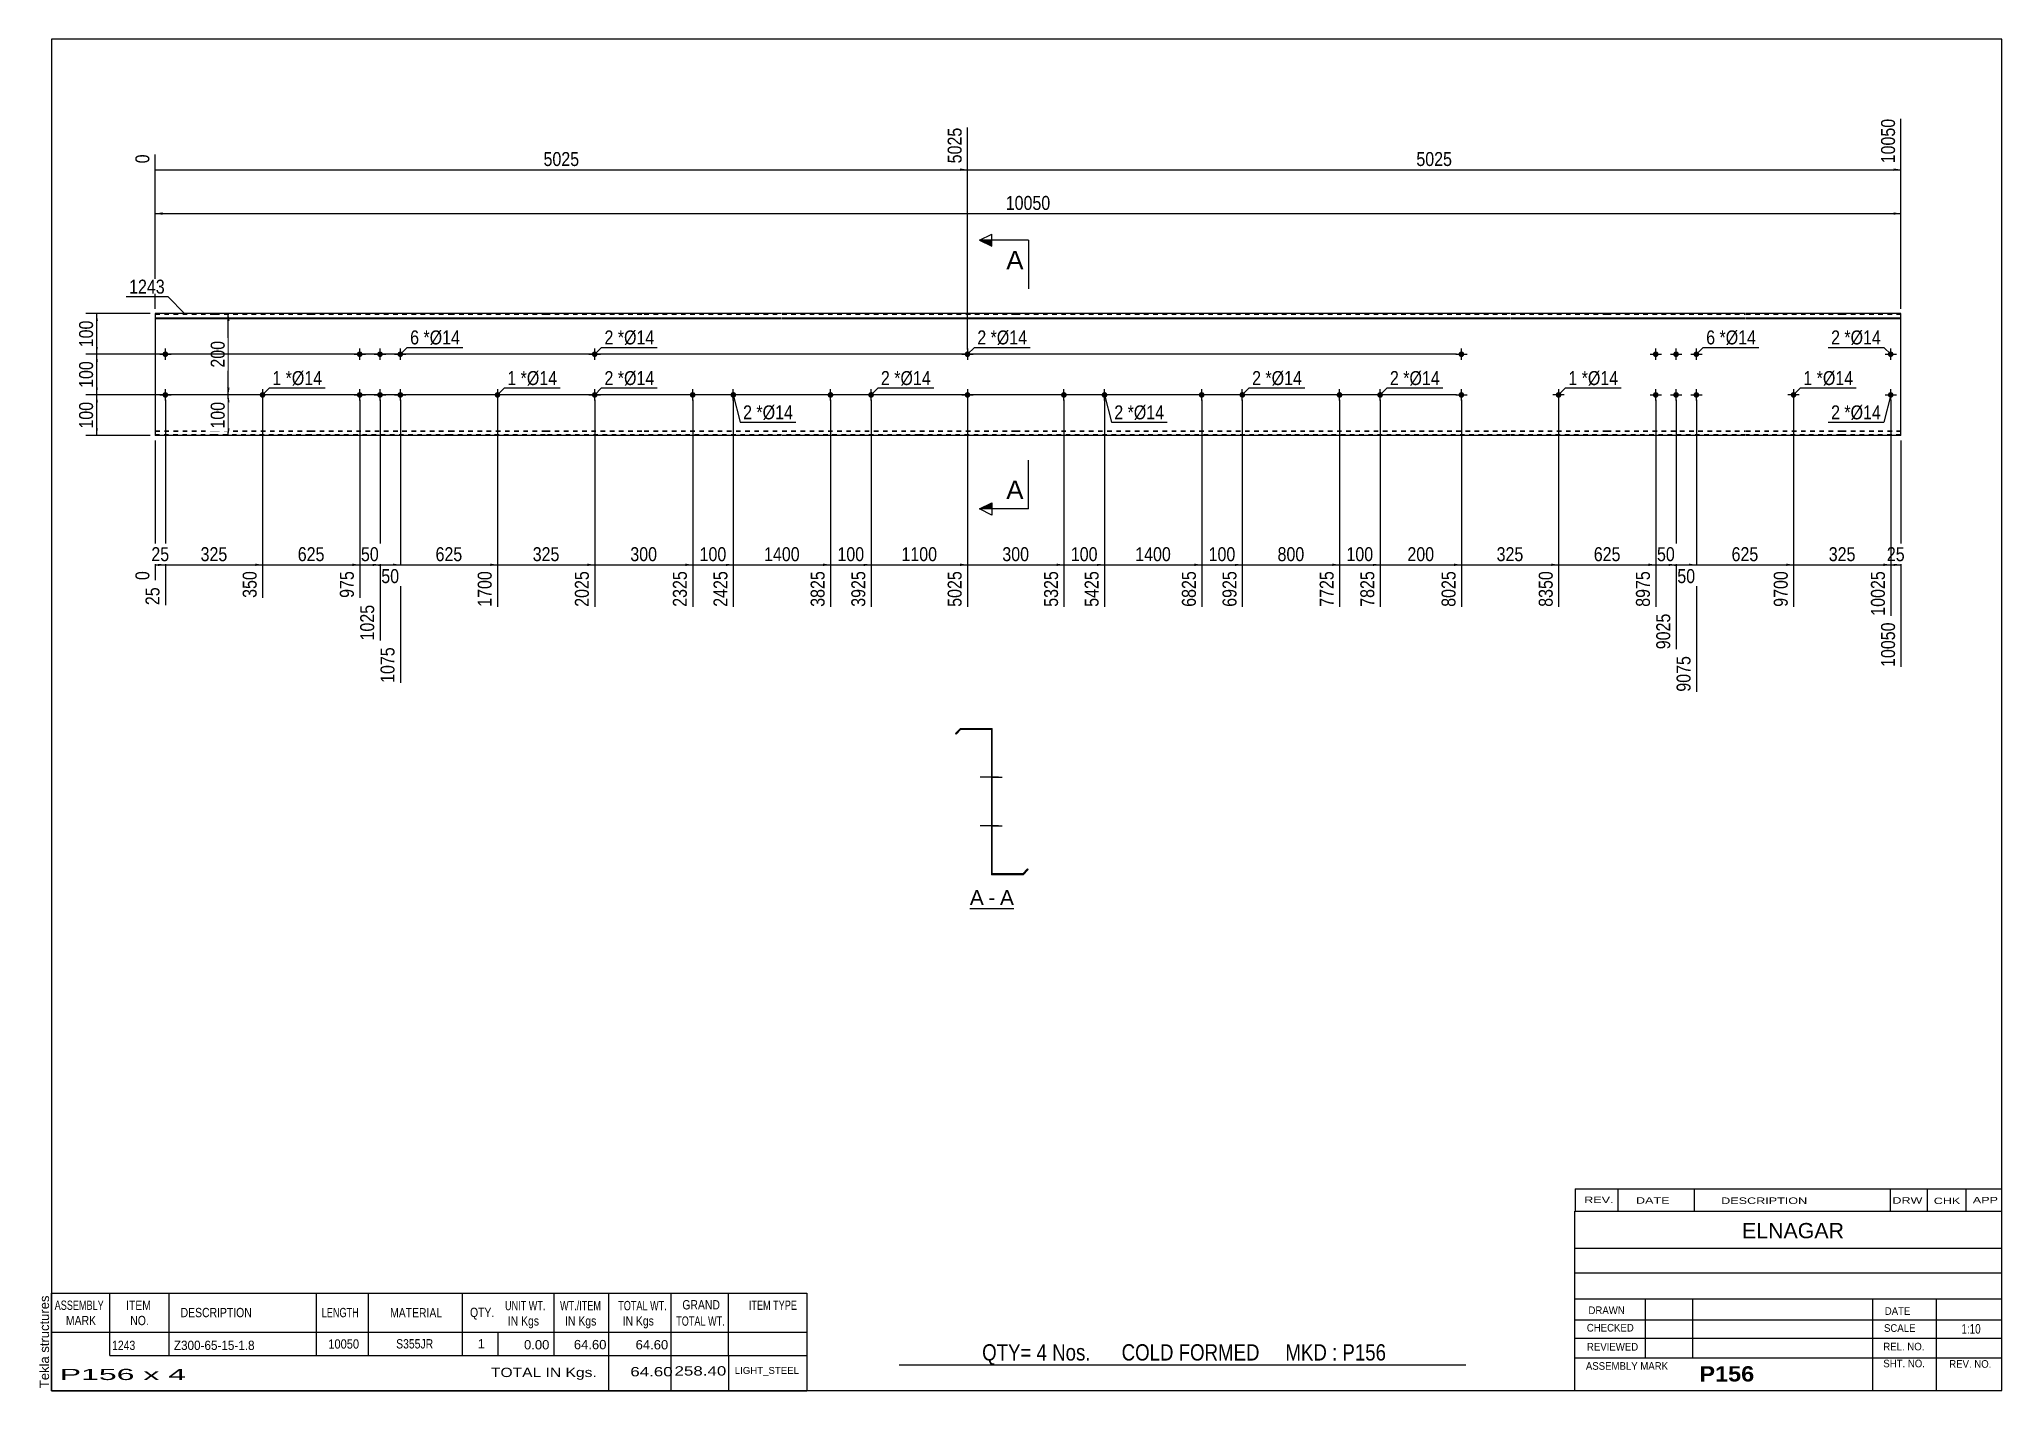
# Model space of a CAD drawing. Header units: millimetres. Extents: x -24 to 379, y -208 to 69.
import ezdxf

# ---------------------------------------------------------------- set-up
doc = ezdxf.new("R2010")
doc.units = ezdxf.units.MM
doc.linetypes.add('DXK_LINE_DOT1', pattern=[1.8814, 0.9407, -0.9407])
doc.styles.add('Arial', font='ARIAL.TTF', dxfattribs={"height": 0.2})
doc.styles.add('Arial Bold', font='ARIALBD.TTF', dxfattribs={"height": 0.2})
doc.styles.add('Arial Narrow', font='ARIALN.TTF', dxfattribs={"height": 0.2})

# ---------------------------------------------------------------- blocks, each defined once
blk = doc.blocks.new('Unknown-628700685-1200')
at = {"color": 5, "linetype": 'Continuous'}
for p, q in [((378.73, 68.73), (-21.27, 68.73)), ((-21.27, 68.73), (-21.27, -208.27)), ((378.73, -208.27), (378.73, 68.73)), ((-21.27, -208.27), (378.73, -208.27))]:
    blk.add_line(p, q, dxfattribs=at)
at = {"color": 174, "linetype": 'Continuous', "style": 'Arial'}
blk.add_text('Tekla structures', height=1.9102, rotation=90, dxfattribs=at).set_placement((-21.77, -207.77))
blk = doc.blocks.new('Unknown-628700685-12 - 1732')
at = {"color": 7, "linetype": 'Continuous'}
blk.add_line((167.09, -109.47), (176.12, -109.47), dxfattribs=at)
at = {"color": 0, "linetype": 'Continuous'}
blk.add_wipeout([(169.93, -108.72), (169.93, -105.52), (167.09, -105.52), (167.09, -108.72)], dxfattribs=at)
blk.add_wipeout([(172.31, -108.72), (172.31, -105.52), (170.89, -105.52), (170.89, -108.72)], dxfattribs=at)
at = {"color": 96, "linetype": 'Continuous', "style": 'Arial'}
blk.add_text('A', height=3.06, dxfattribs=at).set_placement((167.09, -108.72))
at = {"color": 0, "linetype": 'Continuous'}
blk.add_wipeout([(176.12, -108.72), (176.12, -105.52), (173.27, -105.52), (173.27, -108.72)], dxfattribs=at)
at = {"color": 96, "linetype": 'Continuous', "style": 'Arial'}
for s, p in [('-', (170.89, -108.72)), ('A', (173.27, -108.72))]:
    blk.add_text(s, height=3.06, dxfattribs=at).set_placement(p)
blk = doc.blocks.new('Bolt-628700685-1261 - 1220')
at = {"linetype": 'Continuous'}
blk.add_hatch(color=3, dxfattribs=at).paths.add_polyline_path([(336.61, -4.17, -1), (335.45, -4.17, -1)])
at = {"color": 3, "linetype": 'Continuous'}
for p, q in [((336.03, -3), (336.03, -5.33)), ((337.2, -4.17), (334.86, -4.17))]:
    blk.add_line(p, q, dxfattribs=at)
blk = doc.blocks.new('Bolt-628700685-1266 - 1220')
at = {"linetype": 'Continuous'}
blk.add_hatch(color=3, dxfattribs=at).paths.add_polyline_path([(288.42, -4.17, -1), (287.25, -4.17, -1)])
at = {"color": 3, "linetype": 'Continuous'}
for p, q in [((287.83, -3), (287.83, -5.33)), ((289, -4.17), (286.67, -4.17))]:
    blk.add_line(p, q, dxfattribs=at)
blk = doc.blocks.new('Bolt-628700685-1271 - 1220')
at = {"linetype": 'Continuous'}
blk.add_hatch(color=3, dxfattribs=at).paths.add_polyline_path([(70.79, -4.17, -1), (69.63, -4.17, -1)])
at = {"color": 3, "linetype": 'Continuous'}
for p, q in [((70.21, -3), (70.21, -5.33)), ((71.38, -4.17), (69.04, -4.17))]:
    blk.add_line(p, q, dxfattribs=at)
blk = doc.blocks.new('Bolt-628700685-1276 - 1220')
at = {"linetype": 'Continuous'}
blk.add_hatch(color=3, dxfattribs=at).paths.add_polyline_path([(22.6, -4.17, -1), (21.43, -4.17, -1)])
at = {"color": 3, "linetype": 'Continuous'}
for p, q in [((22.01, -3), (22.01, -5.33)), ((23.18, -4.17), (20.85, -4.17))]:
    blk.add_line(p, q, dxfattribs=at)
blk = doc.blocks.new('Bolt-628700685-1304 - 1220')
at = {"linetype": 'Continuous'}
for points in [[(167.19, 4.17, -1), (166.02, 4.17, -1)], [(167.19, -4.17, -1), (166.02, -4.17, -1)]]:
    blk.add_hatch(color=3, dxfattribs=at).paths.add_polyline_path(points)
at = {"color": 3, "linetype": 'Continuous'}
for p, q in [((165.44, 4.17), (167.77, 4.17)), ((166.6, 5.33), (166.6, 3)), ((166.6, -3), (166.6, -5.33)), ((165.44, -4.17), (167.77, -4.17))]:
    blk.add_line(p, q, dxfattribs=at)
blk = doc.blocks.new('Part-628700685-1373 - 1220')
at = {"color": 2, "linetype": 'Continuous'}
for p, q in [((0, 12.5), (0, -12.5)), ((12.16, 12.5), (0, 12.5)), ((31.76, 12.5), (12.26, 12.5)), ((60.36, 12.5), (31.86, 12.5)), ((79.96, 12.5), (60.46, 12.5)), ((100.22, 12.5), (80.06, 12.5)), ((128.49, 12.5), (100.32, 12.5)), ((156.75, 12.5), (128.59, 12.5)), ((176.35, 12.5), (156.85, 12.5)), ((204.62, 12.5), (176.45, 12.5)), ((232.89, 12.5), (204.72, 12.5)), ((277.98, 12.5), (232.99, 12.5)), ((297.58, 12.5), (278.08, 12.5)), ((326.18, 12.5), (297.68, 12.5)), ((345.78, 12.5), (326.28, 12.5)), ((358.04, 12.5), (345.88, 12.5)), ((358.04, -12.5), (358.04, 12.5)), ((0, 11.62), (12.16, 11.62)), ((0, 11.51), (12.16, 11.51)), ((12.26, 11.62), (31.76, 11.62)), ((12.26, 11.51), (31.76, 11.51)), ((31.86, 11.62), (60.36, 11.62)), ((31.86, 11.51), (60.36, 11.51)), ((60.46, 11.62), (79.96, 11.62)), ((60.46, 11.51), (79.96, 11.51)), ((80.06, 11.62), (100.22, 11.62)), ((80.06, 11.51), (100.22, 11.51)), ((100.32, 11.62), (128.49, 11.62)), ((100.32, 11.51), (128.49, 11.51)), ((128.59, 11.62), (156.75, 11.62)), ((128.59, 11.51), (156.75, 11.51)), ((156.85, 11.62), (176.35, 11.62)), ((156.85, 11.51), (176.35, 11.51)), ((176.45, 11.62), (204.62, 11.62)), ((176.45, 11.51), (204.62, 11.51)), ((204.72, 11.62), (232.89, 11.62)), ((204.72, 11.51), (232.89, 11.51)), ((232.99, 11.62), (277.98, 11.62)), ((232.99, 11.51), (277.98, 11.51)), ((278.08, 11.62), (297.58, 11.62)), ((278.08, 11.51), (297.58, 11.51)), ((297.68, 11.62), (326.18, 11.62)), ((297.68, 11.51), (326.18, 11.51)), ((326.28, 11.62), (345.78, 11.62)), ((326.28, 11.51), (345.78, 11.51)), ((345.88, 11.62), (358.04, 11.62)), ((345.88, 11.51), (358.04, 11.51)), ((12.16, -12.5), (0, -12.5)), ((31.76, -12.5), (12.26, -12.5)), ((60.36, -12.5), (31.86, -12.5)), ((79.96, -12.5), (60.46, -12.5)), ((100.22, -12.5), (80.06, -12.5)), ((128.49, -12.5), (100.32, -12.5)), ((156.75, -12.5), (128.59, -12.5)), ((176.35, -12.5), (156.85, -12.5)), ((204.62, -12.5), (176.45, -12.5)), ((232.89, -12.5), (204.72, -12.5)), ((277.98, -12.5), (232.99, -12.5)), ((297.58, -12.5), (278.08, -12.5)), ((326.18, -12.5), (297.68, -12.5)), ((345.78, -12.5), (326.28, -12.5)), ((358.04, -12.5), (345.88, -12.5))]:
    blk.add_line(p, q, dxfattribs=at)
at = {"color": 7, "linetype": 'DXK_LINE_DOT1'}
for p, q in [((0, 12.35), (12.16, 12.35)), ((12.26, 12.35), (31.76, 12.35)), ((31.86, 12.35), (60.36, 12.35)), ((60.46, 12.35), (79.96, 12.35)), ((80.06, 12.35), (100.22, 12.35)), ((100.32, 12.35), (128.49, 12.35)), ((128.59, 12.35), (156.75, 12.35)), ((156.85, 12.35), (176.35, 12.35)), ((176.45, 12.35), (204.62, 12.35)), ((204.72, 12.35), (232.89, 12.35)), ((232.99, 12.35), (277.98, 12.35)), ((278.08, 12.35), (297.58, 12.35)), ((297.68, 12.35), (326.18, 12.35)), ((326.28, 12.35), (345.78, 12.35)), ((345.88, 12.35), (358.04, 12.35)), ((0, -11.51), (12.16, -11.51)), ((0, -11.62), (12.16, -11.62)), ((12.26, -11.51), (31.76, -11.51)), ((12.26, -11.62), (31.76, -11.62)), ((31.86, -11.51), (60.36, -11.51)), ((31.86, -11.62), (60.36, -11.62)), ((60.46, -11.51), (79.96, -11.51)), ((60.46, -11.62), (79.96, -11.62)), ((80.06, -11.51), (100.22, -11.51)), ((80.06, -11.62), (100.22, -11.62)), ((100.32, -11.51), (128.49, -11.51)), ((100.32, -11.62), (128.49, -11.62)), ((128.59, -11.51), (156.75, -11.51)), ((128.59, -11.62), (156.75, -11.62)), ((156.85, -11.51), (176.35, -11.51)), ((156.85, -11.62), (176.35, -11.62)), ((176.45, -11.51), (204.62, -11.51)), ((176.45, -11.62), (204.62, -11.62)), ((204.72, -11.51), (232.89, -11.51)), ((204.72, -11.62), (232.89, -11.62)), ((232.99, -11.51), (277.98, -11.51)), ((232.99, -11.62), (277.98, -11.62)), ((278.08, -11.51), (297.58, -11.51)), ((278.08, -11.62), (297.58, -11.62)), ((297.68, -11.51), (326.18, -11.51)), ((297.68, -11.62), (326.18, -11.62)), ((326.28, -11.51), (345.78, -11.51)), ((326.28, -11.62), (345.78, -11.62)), ((345.88, -11.51), (358.04, -11.51)), ((345.88, -11.62), (358.04, -11.62)), ((12.16, -12.35), (0, -12.35)), ((31.76, -12.35), (12.26, -12.35)), ((60.36, -12.35), (31.86, -12.35)), ((79.96, -12.35), (60.46, -12.35)), ((100.22, -12.35), (80.06, -12.35)), ((128.49, -12.35), (100.32, -12.35)), ((156.75, -12.35), (128.59, -12.35)), ((176.35, -12.35), (156.85, -12.35)), ((204.62, -12.35), (176.45, -12.35)), ((232.89, -12.35), (204.72, -12.35)), ((277.98, -12.35), (232.99, -12.35)), ((297.58, -12.35), (278.08, -12.35)), ((326.18, -12.35), (297.68, -12.35)), ((345.78, -12.35), (326.28, -12.35)), ((358.04, -12.35), (345.88, -12.35))]:
    blk.add_line(p, q, dxfattribs=at)
blk = doc.blocks.new('Bolt-628700685-1309 - 1220')
at = {"linetype": 'Continuous'}
for points in [[(307.18, 4.17, -1), (308.35, 4.17, -1)], [(311.35, 4.17, -1), (312.52, 4.17, -1)], [(315.52, 4.17, -1), (316.68, 4.17, -1)], [(307.18, -4.17, -1), (308.35, -4.17, -1)], [(311.35, -4.17, -1), (312.52, -4.17, -1)], [(315.52, -4.17, -1), (316.68, -4.17, -1)]]:
    blk.add_hatch(color=3, dxfattribs=at).paths.add_polyline_path(points)
at = {"color": 3, "linetype": 'Continuous'}
for p, q in [((306.6, 4.17), (308.93, 4.17)), ((307.77, 3), (307.77, 5.33)), ((310.77, 4.17), (313.1, 4.17)), ((311.93, 3), (311.93, 5.33)), ((314.93, 4.17), (317.27, 4.17)), ((316.1, 3), (316.1, 5.33)), ((307.77, -5.33), (307.77, -3)), ((311.93, -5.33), (311.93, -3)), ((316.1, -5.33), (316.1, -3)), ((306.6, -4.17), (308.93, -4.17)), ((310.77, -4.17), (313.1, -4.17)), ((314.93, -4.17), (317.27, -4.17))]:
    blk.add_line(p, q, dxfattribs=at)
blk = doc.blocks.new('Bolt-628700685-1378 - 1220')
at = {"linetype": 'Continuous'}
for points in [[(110.24, -4.75), (110.12, -4.74), (110, -4.7), (109.89, -4.64), (109.8, -4.56), (109.73, -4.46), (109.68, -4.35), (109.66, -4.23), (109.66, -4.11), (109.68, -3.99), (109.73, -3.87), (109.8, -3.78), (109.89, -3.69), (110, -3.63), (110.12, -3.6), (110.24, -3.58), (110.36, -3.6), (110.47, -3.63), (110.58, -3.69), (110.67, -3.78), (110.74, -3.87), (110.79, -3.99), (110.82, -4.11), (110.82, -4.23), (110.79, -4.35), (110.74, -4.46), (110.67, -4.56), (110.58, -4.64), (110.47, -4.7), (110.36, -4.74)], [(118.57, -4.75), (118.45, -4.74), (118.33, -4.7), (118.23, -4.64), (118.14, -4.56), (118.07, -4.46), (118.02, -4.35), (117.99, -4.23), (117.99, -4.11), (118.02, -3.99), (118.07, -3.87), (118.14, -3.78), (118.23, -3.69), (118.33, -3.63), (118.45, -3.6), (118.57, -3.58), (118.69, -3.6), (118.81, -3.63), (118.91, -3.69), (119, -3.78), (119.08, -3.87), (119.13, -3.99), (119.15, -4.11), (119.15, -4.23), (119.13, -4.35), (119.08, -4.46), (119, -4.56), (118.91, -4.64), (118.81, -4.7), (118.69, -4.74)]]:
    blk.add_hatch(color=3, dxfattribs=at).paths.add_polyline_path(points)
at = {"color": 3, "linetype": 'Continuous'}
for p, q in [((110.24, -5.33), (110.24, -3)), ((118.57, -5.33), (118.57, -3)), ((111.4, -4.17), (109.07, -4.17)), ((119.74, -4.17), (117.4, -4.17))]:
    blk.add_line(p, q, dxfattribs=at)
blk = doc.blocks.new('Bolt-628700685-1314 - 1220')
at = {"linetype": 'Continuous'}
for points in [[(267.32, 4.17, -1), (268.49, 4.17, -1)], [(355.38, 4.17, -1), (356.54, 4.17, -1)]]:
    blk.add_hatch(color=3, dxfattribs=at).paths.add_polyline_path(points)
at = {"color": 3, "linetype": 'Continuous'}
for p, q in [((266.74, 4.17), (269.07, 4.17)), ((267.9, 3), (267.9, 5.33)), ((354.79, 4.17), (357.13, 4.17)), ((355.96, 3), (355.96, 5.33))]:
    blk.add_line(p, q, dxfattribs=at)
blk = doc.blocks.new('Bolt-628700685-1342 - 1220')
at = {"linetype": 'Continuous'}
for points in [[(267.32, -4.17, -1), (268.49, -4.17, -1)], [(355.38, -4.17, -1), (356.54, -4.17, -1)]]:
    blk.add_hatch(color=3, dxfattribs=at).paths.add_polyline_path(points)
at = {"color": 3, "linetype": 'Continuous'}
for p, q in [((267.9, -5.33), (267.9, -3)), ((355.96, -5.33), (355.96, -3)), ((266.74, -4.17), (269.07, -4.17)), ((354.79, -4.17), (357.13, -4.17))]:
    blk.add_line(p, q, dxfattribs=at)
blk = doc.blocks.new('Bolt-628700685-1347 - 1220')
at = {"linetype": 'Continuous'}
for points in [[(41.36, 4.17, -1), (42.53, 4.17, -1)], [(45.53, 4.17, -1), (46.69, 4.17, -1)], [(49.69, 4.17, -1), (50.86, 4.17, -1)], [(41.36, -4.17, -1), (42.53, -4.17, -1)], [(45.53, -4.17, -1), (46.69, -4.17, -1)], [(49.69, -4.17, -1), (50.86, -4.17, -1)]]:
    blk.add_hatch(color=3, dxfattribs=at).paths.add_polyline_path(points)
at = {"color": 3, "linetype": 'Continuous'}
for p, q in [((40.78, 4.17), (43.11, 4.17)), ((41.94, 3), (41.94, 5.33)), ((44.94, 4.17), (47.28, 4.17)), ((46.11, 3), (46.11, 5.33)), ((49.11, 4.17), (51.44, 4.17)), ((50.28, 3), (50.28, 5.33)), ((41.94, -5.33), (41.94, -3)), ((46.11, -5.33), (46.11, -3)), ((50.28, -5.33), (50.28, -3)), ((40.78, -4.17), (43.11, -4.17)), ((44.94, -4.17), (47.28, -4.17)), ((49.11, -4.17), (51.44, -4.17))]:
    blk.add_line(p, q, dxfattribs=at)
blk = doc.blocks.new('Bolt-628700685-1352 - 1220')
at = {"linetype": 'Continuous'}
for points in [[(1.5, 4.17, -1), (2.67, 4.17, -1)], [(89.56, 4.17, -1), (90.72, 4.17, -1)]]:
    blk.add_hatch(color=3, dxfattribs=at).paths.add_polyline_path(points)
at = {"color": 3, "linetype": 'Continuous'}
for p, q in [((0.92, 4.17), (3.25, 4.17)), ((2.08, 3), (2.08, 5.33)), ((88.97, 4.17), (91.31, 4.17)), ((90.14, 3), (90.14, 5.33))]:
    blk.add_line(p, q, dxfattribs=at)
blk = doc.blocks.new('Bolt-628700685-1357 - 1220')
at = {"linetype": 'Continuous'}
for points in [[(1.5, -4.17, -1), (2.67, -4.17, -1)], [(89.56, -4.17, -1), (90.72, -4.17, -1)]]:
    blk.add_hatch(color=3, dxfattribs=at).paths.add_polyline_path(points)
at = {"color": 3, "linetype": 'Continuous'}
for p, q in [((2.08, -5.33), (2.08, -3)), ((90.14, -5.33), (90.14, -3)), ((0.92, -4.17), (3.25, -4.17)), ((88.97, -4.17), (91.31, -4.17))]:
    blk.add_line(p, q, dxfattribs=at)
blk = doc.blocks.new('Bolt-628700685-1383 - 1220')
at = {"linetype": 'Continuous'}
for points in [[(138.5, -4.75), (138.38, -4.74), (138.27, -4.7), (138.16, -4.64), (138.07, -4.56), (138, -4.46), (137.95, -4.35), (137.92, -4.23), (137.92, -4.11), (137.95, -3.99), (138, -3.87), (138.07, -3.78), (138.16, -3.69), (138.27, -3.63), (138.38, -3.6), (138.5, -3.58), (138.63, -3.6), (138.74, -3.63), (138.85, -3.69), (138.94, -3.78), (139.01, -3.87), (139.06, -3.99), (139.08, -4.11), (139.08, -4.23), (139.06, -4.35), (139.01, -4.46), (138.94, -4.56), (138.85, -4.64), (138.74, -4.7), (138.63, -4.74)], [(146.84, -4.75), (146.72, -4.74), (146.6, -4.7), (146.49, -4.64), (146.4, -4.56), (146.33, -4.46), (146.28, -4.35), (146.26, -4.23), (146.26, -4.11), (146.28, -3.99), (146.33, -3.87), (146.4, -3.78), (146.49, -3.69), (146.6, -3.63), (146.72, -3.6), (146.84, -3.58), (146.96, -3.6), (147.07, -3.63), (147.18, -3.69), (147.27, -3.78), (147.34, -3.87), (147.39, -3.99), (147.42, -4.11), (147.42, -4.23), (147.39, -4.35), (147.34, -4.46), (147.27, -4.56), (147.18, -4.64), (147.07, -4.7), (146.96, -4.74)]]:
    blk.add_hatch(color=3, dxfattribs=at).paths.add_polyline_path(points)
at = {"color": 3, "linetype": 'Continuous'}
for p, q in [((138.5, -5.33), (138.5, -3)), ((146.84, -5.33), (146.84, -3)), ((139.67, -4.17), (137.34, -4.17)), ((148, -4.17), (145.67, -4.17))]:
    blk.add_line(p, q, dxfattribs=at)
blk = doc.blocks.new('Bolt-628700685-1388 - 1220')
at = {"linetype": 'Continuous'}
for points in [[(214.64, -4.75), (214.52, -4.74), (214.4, -4.7), (214.29, -4.64), (214.2, -4.56), (214.13, -4.46), (214.08, -4.35), (214.06, -4.23), (214.06, -4.11), (214.08, -3.99), (214.13, -3.87), (214.2, -3.78), (214.29, -3.69), (214.4, -3.63), (214.52, -3.6), (214.64, -3.58), (214.76, -3.6), (214.87, -3.63), (214.98, -3.69), (215.07, -3.78), (215.14, -3.87), (215.19, -3.99), (215.22, -4.11), (215.22, -4.23), (215.19, -4.35), (215.14, -4.46), (215.07, -4.56), (214.98, -4.64), (214.87, -4.7), (214.76, -4.74)], [(222.97, -4.75), (222.85, -4.74), (222.73, -4.7), (222.63, -4.64), (222.54, -4.56), (222.47, -4.46), (222.42, -4.35), (222.39, -4.23), (222.39, -4.11), (222.42, -3.99), (222.47, -3.87), (222.54, -3.78), (222.63, -3.69), (222.73, -3.63), (222.85, -3.6), (222.97, -3.58), (223.09, -3.6), (223.21, -3.63), (223.31, -3.69), (223.4, -3.78), (223.48, -3.87), (223.53, -3.99), (223.55, -4.11), (223.55, -4.23), (223.53, -4.35), (223.48, -4.46), (223.4, -4.56), (223.31, -4.64), (223.21, -4.7), (223.09, -4.74)]]:
    blk.add_hatch(color=3, dxfattribs=at).paths.add_polyline_path(points)
at = {"color": 3, "linetype": 'Continuous'}
for p, q in [((214.64, -5.33), (214.64, -3)), ((222.97, -5.33), (222.97, -3)), ((215.8, -4.17), (213.47, -4.17)), ((224.14, -4.17), (221.8, -4.17))]:
    blk.add_line(p, q, dxfattribs=at)
blk = doc.blocks.new('Bolt-628700685-1393 - 1220')
at = {"linetype": 'Continuous'}
for points in [[(186.37, -4.75), (186.25, -4.74), (186.13, -4.7), (186.03, -4.64), (185.94, -4.56), (185.87, -4.46), (185.82, -4.35), (185.79, -4.23), (185.79, -4.11), (185.82, -3.99), (185.87, -3.87), (185.94, -3.78), (186.03, -3.69), (186.13, -3.63), (186.25, -3.6), (186.37, -3.58), (186.49, -3.6), (186.61, -3.63), (186.71, -3.69), (186.8, -3.78), (186.88, -3.87), (186.93, -3.99), (186.95, -4.11), (186.95, -4.23), (186.93, -4.35), (186.88, -4.46), (186.8, -4.56), (186.71, -4.64), (186.61, -4.7), (186.49, -4.74)], [(194.7, -4.75), (194.58, -4.74), (194.47, -4.7), (194.36, -4.64), (194.27, -4.56), (194.2, -4.46), (194.15, -4.35), (194.12, -4.23), (194.12, -4.11), (194.15, -3.99), (194.2, -3.87), (194.27, -3.78), (194.36, -3.69), (194.47, -3.63), (194.58, -3.6), (194.7, -3.58), (194.83, -3.6), (194.94, -3.63), (195.05, -3.69), (195.14, -3.78), (195.21, -3.87), (195.26, -3.99), (195.28, -4.11), (195.28, -4.23), (195.26, -4.35), (195.21, -4.46), (195.14, -4.56), (195.05, -4.64), (194.94, -4.7), (194.83, -4.74)]]:
    blk.add_hatch(color=3, dxfattribs=at).paths.add_polyline_path(points)
at = {"color": 3, "linetype": 'Continuous'}
for p, q in [((186.37, -5.33), (186.37, -3)), ((194.7, -5.33), (194.7, -3)), ((187.54, -4.17), (185.2, -4.17)), ((195.87, -4.17), (193.54, -4.17))]:
    blk.add_line(p, q, dxfattribs=at)
blk = doc.blocks.new('Bolt-628700685-1398 - 1220')
at = {"linetype": 'Continuous'}
for points in [[(242.9, -4.75), (242.78, -4.74), (242.67, -4.7), (242.56, -4.64), (242.47, -4.56), (242.4, -4.46), (242.35, -4.35), (242.32, -4.23), (242.32, -4.11), (242.35, -3.99), (242.4, -3.87), (242.47, -3.78), (242.56, -3.69), (242.67, -3.63), (242.78, -3.6), (242.9, -3.58), (243.03, -3.6), (243.14, -3.63), (243.25, -3.69), (243.34, -3.78), (243.41, -3.87), (243.46, -3.99), (243.48, -4.11), (243.48, -4.23), (243.46, -4.35), (243.41, -4.46), (243.34, -4.56), (243.25, -4.64), (243.14, -4.7), (243.03, -4.74)], [(251.24, -4.75), (251.12, -4.74), (251, -4.7), (250.89, -4.64), (250.8, -4.56), (250.73, -4.46), (250.68, -4.35), (250.66, -4.23), (250.66, -4.11), (250.68, -3.99), (250.73, -3.87), (250.8, -3.78), (250.89, -3.69), (251, -3.63), (251.12, -3.6), (251.24, -3.58), (251.36, -3.6), (251.47, -3.63), (251.58, -3.69), (251.67, -3.78), (251.74, -3.87), (251.79, -3.99), (251.82, -4.11), (251.82, -4.23), (251.79, -4.35), (251.74, -4.46), (251.67, -4.56), (251.58, -4.64), (251.47, -4.7), (251.36, -4.74)]]:
    blk.add_hatch(color=3, dxfattribs=at).paths.add_polyline_path(points)
at = {"color": 3, "linetype": 'Continuous'}
for p, q in [((242.9, -5.33), (242.9, -3)), ((251.24, -5.33), (251.24, -3)), ((244.07, -4.17), (241.74, -4.17)), ((252.4, -4.17), (250.07, -4.17))]:
    blk.add_line(p, q, dxfattribs=at)
blk = doc.blocks.new('Bolt-628700685-1738 - 1732')
at = {"linetype": 'Continuous'}
blk.add_hatch(color=3, dxfattribs=at).paths.add_polyline_path([(171.69, -93.22), (171.69, -91.82), (171.51, -91.82), (171.51, -93.22)])
at = {"color": 3, "linetype": 'Continuous'}
for p, q in [((171.69, -91.82), (171.51, -91.82)), ((172.49, -92.52), (171.51, -92.52)), ((171.69, -93.22), (171.51, -93.22))]:
    blk.add_line(p, q, dxfattribs=at)
blk = doc.blocks.new('Bolt-628700685-1737 - 1732')
at = {"linetype": 'Continuous'}
blk.add_hatch(color=3, dxfattribs=at).paths.add_polyline_path([(171.69, -93.22), (171.69, -91.82), (171.51, -91.82), (171.51, -93.22)])
at = {"color": 3, "linetype": 'Continuous'}
for p, q in [((171.69, -91.82), (171.51, -91.82)), ((172.49, -92.52), (171.51, -92.52)), ((171.69, -93.22), (171.51, -93.22))]:
    blk.add_line(p, q, dxfattribs=at)
blk = doc.blocks.new('Bolt-628700685-1739 - 1732')
at = {"linetype": 'Continuous'}
blk.add_hatch(color=3, dxfattribs=at).paths.add_polyline_path([(171.69, -93.22), (171.69, -91.82), (171.51, -91.82), (171.51, -93.22)])
at = {"color": 3, "linetype": 'Continuous'}
for p, q in [((171.69, -91.82), (171.51, -91.82)), ((172.49, -92.52), (171.51, -92.52)), ((171.69, -93.22), (171.51, -93.22))]:
    blk.add_line(p, q, dxfattribs=at)
blk = doc.blocks.new('Bolt-628700685-1740 - 1732')
at = {"linetype": 'Continuous'}
blk.add_hatch(color=3, dxfattribs=at).paths.add_polyline_path([(171.69, -93.22), (171.69, -91.82), (171.51, -91.82), (171.51, -93.22)])
at = {"color": 3, "linetype": 'Continuous'}
for p, q in [((171.69, -91.82), (171.51, -91.82)), ((172.49, -92.52), (171.51, -92.52)), ((171.69, -93.22), (171.51, -93.22))]:
    blk.add_line(p, q, dxfattribs=at)
blk = doc.blocks.new('Bolt-628700685-1741 - 1732')
at = {"linetype": 'Continuous'}
for points in [[(171.69, -83.22), (171.69, -81.82), (171.51, -81.82), (171.51, -83.22)], [(171.69, -93.22), (171.69, -91.82), (171.51, -91.82), (171.51, -93.22)]]:
    blk.add_hatch(color=3, dxfattribs=at).paths.add_polyline_path(points)
at = {"color": 3, "linetype": 'Continuous'}
for p, q in [((171.51, -81.82), (171.69, -81.82)), ((171.51, -82.52), (173.69, -82.52)), ((171.51, -83.22), (171.69, -83.22)), ((171.51, -91.82), (171.69, -91.82)), ((171.51, -92.52), (173.69, -92.52)), ((171.51, -93.22), (171.69, -93.22))]:
    blk.add_line(p, q, dxfattribs=at)
blk = doc.blocks.new('Bolt-628700685-1742 - 1732')
at = {"linetype": 'Continuous'}
for points in [[(171.51, -81.82), (171.51, -83.22), (171.69, -83.22), (171.69, -81.82)], [(171.51, -81.82), (171.51, -83.22), (171.69, -83.22), (171.69, -81.82)], [(171.51, -81.82), (171.51, -83.22), (171.69, -83.22), (171.69, -81.82)], [(171.51, -91.82), (171.51, -93.22), (171.69, -93.22), (171.69, -91.82)], [(171.51, -91.82), (171.51, -93.22), (171.69, -93.22), (171.69, -91.82)], [(171.51, -91.82), (171.51, -93.22), (171.69, -93.22), (171.69, -91.82)]]:
    blk.add_hatch(color=3, dxfattribs=at).paths.add_polyline_path(points)
at = {"color": 3, "linetype": 'Continuous'}
for p, q in [((172.99, -82.52), (169.19, -82.52)), ((172.99, -82.52), (169.19, -82.52)), ((172.99, -82.52), (169.19, -82.52)), ((171.69, -81.82), (171.51, -81.82)), ((171.69, -81.82), (171.51, -81.82)), ((171.69, -81.82), (171.51, -81.82)), ((171.69, -83.22), (171.51, -83.22)), ((171.69, -83.22), (171.51, -83.22)), ((171.69, -83.22), (171.51, -83.22)), ((172.99, -92.52), (169.19, -92.52)), ((172.99, -92.52), (169.19, -92.52)), ((172.99, -92.52), (169.19, -92.52)), ((171.69, -91.82), (171.51, -91.82)), ((171.69, -91.82), (171.51, -91.82)), ((171.69, -91.82), (171.51, -91.82)), ((171.69, -93.22), (171.51, -93.22)), ((171.69, -93.22), (171.51, -93.22)), ((171.69, -93.22), (171.51, -93.22))]:
    blk.add_line(p, q, dxfattribs=at)
blk = doc.blocks.new('Bolt-628700685-1743 - 1732')
at = {"linetype": 'Continuous'}
blk.add_hatch(color=3, dxfattribs=at).paths.add_polyline_path([(171.51, -81.82), (171.51, -83.22), (171.69, -83.22), (171.69, -81.82)])
blk.add_hatch(color=3, dxfattribs=at).paths.add_polyline_path([(171.51, -81.82), (171.51, -83.22), (171.69, -83.22), (171.69, -81.82)])
at = {"color": 3, "linetype": 'Continuous'}
for p, q in [((172.49, -82.52), (169.19, -82.52)), ((172.49, -82.52), (169.19, -82.52)), ((171.69, -81.82), (171.51, -81.82)), ((171.69, -81.82), (171.51, -81.82)), ((171.69, -83.22), (171.51, -83.22)), ((171.69, -83.22), (171.51, -83.22))]:
    blk.add_line(p, q, dxfattribs=at)
blk = doc.blocks.new('Bolt-628700685-1744 - 1732')
at = {"linetype": 'Continuous'}
blk.add_hatch(color=3, dxfattribs=at).paths.add_polyline_path([(171.51, -91.82), (171.51, -93.22), (171.69, -93.22), (171.69, -91.82)])
blk.add_hatch(color=3, dxfattribs=at).paths.add_polyline_path([(171.51, -91.82), (171.51, -93.22), (171.69, -93.22), (171.69, -91.82)])
at = {"color": 3, "linetype": 'Continuous'}
for p, q in [((172.49, -92.52), (169.19, -92.52)), ((172.49, -92.52), (169.19, -92.52)), ((171.69, -91.82), (171.51, -91.82)), ((171.69, -91.82), (171.51, -91.82)), ((171.69, -93.22), (171.51, -93.22)), ((171.69, -93.22), (171.51, -93.22))]:
    blk.add_line(p, q, dxfattribs=at)
blk = doc.blocks.new('Bolt-628700685-1745 - 1732')
at = {"linetype": 'Continuous'}
for points in [[(171.51, -81.82), (171.51, -83.22), (171.69, -83.22), (171.69, -81.82)], [(171.51, -81.82), (171.51, -83.22), (171.69, -83.22), (171.69, -81.82)], [(171.51, -81.82), (171.51, -83.22), (171.69, -83.22), (171.69, -81.82)], [(171.51, -91.82), (171.51, -93.22), (171.69, -93.22), (171.69, -91.82)], [(171.51, -91.82), (171.51, -93.22), (171.69, -93.22), (171.69, -91.82)], [(171.51, -91.82), (171.51, -93.22), (171.69, -93.22), (171.69, -91.82)]]:
    blk.add_hatch(color=3, dxfattribs=at).paths.add_polyline_path(points)
at = {"color": 3, "linetype": 'Continuous'}
for p, q in [((172.99, -82.52), (169.19, -82.52)), ((172.99, -82.52), (169.19, -82.52)), ((172.99, -82.52), (169.19, -82.52)), ((171.69, -81.82), (171.51, -81.82)), ((171.69, -81.82), (171.51, -81.82)), ((171.69, -81.82), (171.51, -81.82)), ((171.69, -83.22), (171.51, -83.22)), ((171.69, -83.22), (171.51, -83.22)), ((171.69, -83.22), (171.51, -83.22)), ((172.99, -92.52), (169.19, -92.52)), ((172.99, -92.52), (169.19, -92.52)), ((172.99, -92.52), (169.19, -92.52)), ((171.69, -91.82), (171.51, -91.82)), ((171.69, -91.82), (171.51, -91.82)), ((171.69, -91.82), (171.51, -91.82)), ((171.69, -93.22), (171.51, -93.22)), ((171.69, -93.22), (171.51, -93.22)), ((171.69, -93.22), (171.51, -93.22))]:
    blk.add_line(p, q, dxfattribs=at)
blk = doc.blocks.new('Bolt-628700685-1746 - 1732')
at = {"linetype": 'Continuous'}
blk.add_hatch(color=3, dxfattribs=at).paths.add_polyline_path([(171.51, -81.82), (171.51, -83.22), (171.69, -83.22), (171.69, -81.82)])
blk.add_hatch(color=3, dxfattribs=at).paths.add_polyline_path([(171.51, -81.82), (171.51, -83.22), (171.69, -83.22), (171.69, -81.82)])
at = {"color": 3, "linetype": 'Continuous'}
for p, q in [((172.49, -82.52), (169.19, -82.52)), ((172.49, -82.52), (169.19, -82.52)), ((171.69, -81.82), (171.51, -81.82)), ((171.69, -81.82), (171.51, -81.82)), ((171.69, -83.22), (171.51, -83.22)), ((171.69, -83.22), (171.51, -83.22))]:
    blk.add_line(p, q, dxfattribs=at)
blk = doc.blocks.new('Bolt-628700685-1747 - 1732')
at = {"linetype": 'Continuous'}
blk.add_hatch(color=3, dxfattribs=at).paths.add_polyline_path([(171.51, -91.82), (171.51, -93.22), (171.69, -93.22), (171.69, -91.82)])
blk.add_hatch(color=3, dxfattribs=at).paths.add_polyline_path([(171.51, -91.82), (171.51, -93.22), (171.69, -93.22), (171.69, -91.82)])
at = {"color": 3, "linetype": 'Continuous'}
for p, q in [((172.49, -92.52), (169.19, -92.52)), ((172.49, -92.52), (169.19, -92.52)), ((171.69, -91.82), (171.51, -91.82)), ((171.69, -91.82), (171.51, -91.82)), ((171.69, -93.22), (171.51, -93.22)), ((171.69, -93.22), (171.51, -93.22))]:
    blk.add_line(p, q, dxfattribs=at)
blk = doc.blocks.new('Part-628700685-1748 - 1732')
at = {"color": 2, "linetype": 'Continuous'}
for p, q in [((165.19, -72.52), (164.13, -73.58)), ((164.13, -73.58), (164.26, -73.71)), ((164.26, -73.71), (165.27, -72.7)), ((165.19, -72.52), (171.69, -72.52)), ((165.27, -72.7), (171.51, -72.7)), ((171.51, -72.7), (171.51, -102.52)), ((171.69, -102.34), (171.69, -72.52)), ((178.01, -102.52), (171.51, -102.52)), ((177.94, -102.34), (171.69, -102.34)), ((178.94, -101.33), (177.94, -102.34)), ((178.01, -102.52), (179.07, -101.46)), ((179.07, -101.46), (178.94, -101.33))]:
    blk.add_line(p, q, dxfattribs=at)
blk = doc.blocks.new('Bolt-628700685-1749 - 1732')
at = {"linetype": 'Continuous'}
blk.add_hatch(color=3, dxfattribs=at).paths.add_polyline_path([(171.69, -93.22), (171.69, -91.82), (171.51, -91.82), (171.51, -93.22)])
blk.add_hatch(color=3, dxfattribs=at).paths.add_polyline_path([(171.69, -93.22), (171.69, -91.82), (171.51, -91.82), (171.51, -93.22)])
at = {"color": 3, "linetype": 'Continuous'}
for p, q in [((172.44, -92.52), (169.69, -92.52)), ((172.44, -92.52), (169.69, -92.52)), ((171.69, -91.82), (171.51, -91.82)), ((171.69, -91.82), (171.51, -91.82)), ((171.69, -93.22), (171.51, -93.22)), ((171.69, -93.22), (171.51, -93.22))]:
    blk.add_line(p, q, dxfattribs=at)
blk = doc.blocks.new('Bolt-628700685-1750 - 1732')
at = {"linetype": 'Continuous'}
blk.add_hatch(color=3, dxfattribs=at).paths.add_polyline_path([(171.69, -93.22), (171.69, -91.82), (171.51, -91.82), (171.51, -93.22)])
blk.add_hatch(color=3, dxfattribs=at).paths.add_polyline_path([(171.69, -93.22), (171.69, -91.82), (171.51, -91.82), (171.51, -93.22)])
at = {"color": 3, "linetype": 'Continuous'}
for p, q in [((172.44, -92.52), (169.69, -92.52)), ((172.44, -92.52), (169.69, -92.52)), ((171.69, -91.82), (171.51, -91.82)), ((171.69, -91.82), (171.51, -91.82)), ((171.69, -93.22), (171.51, -93.22)), ((171.69, -93.22), (171.51, -93.22))]:
    blk.add_line(p, q, dxfattribs=at)
blk = doc.blocks.new('Bolt-628700685-1751 - 1732')
at = {"linetype": 'Continuous'}
blk.add_hatch(color=3, dxfattribs=at).paths.add_polyline_path([(171.69, -93.22), (171.69, -91.82), (171.51, -91.82), (171.51, -93.22)])
blk.add_hatch(color=3, dxfattribs=at).paths.add_polyline_path([(171.69, -93.22), (171.69, -91.82), (171.51, -91.82), (171.51, -93.22)])
at = {"color": 3, "linetype": 'Continuous'}
for p, q in [((172.44, -92.52), (169.69, -92.52)), ((172.44, -92.52), (169.69, -92.52)), ((171.69, -91.82), (171.51, -91.82)), ((171.69, -91.82), (171.51, -91.82)), ((171.69, -93.22), (171.51, -93.22)), ((171.69, -93.22), (171.51, -93.22))]:
    blk.add_line(p, q, dxfattribs=at)
blk = doc.blocks.new('Bolt-628700685-1752 - 1732')
at = {"linetype": 'Continuous'}
blk.add_hatch(color=3, dxfattribs=at).paths.add_polyline_path([(171.69, -93.22), (171.69, -91.82), (171.51, -91.82), (171.51, -93.22)])
blk.add_hatch(color=3, dxfattribs=at).paths.add_polyline_path([(171.69, -93.22), (171.69, -91.82), (171.51, -91.82), (171.51, -93.22)])
at = {"color": 3, "linetype": 'Continuous'}
for p, q in [((172.44, -92.52), (169.69, -92.52)), ((172.44, -92.52), (169.69, -92.52)), ((171.69, -91.82), (171.51, -91.82)), ((171.69, -91.82), (171.51, -91.82)), ((171.69, -93.22), (171.51, -93.22)), ((171.69, -93.22), (171.51, -93.22))]:
    blk.add_line(p, q, dxfattribs=at)
blk = doc.blocks.new('Bolt-628700685-1753 - 1732')
at = {"linetype": 'Continuous'}
blk.add_hatch(color=3, dxfattribs=at).paths.add_polyline_path([(171.69, -93.22), (171.69, -91.82), (171.51, -91.82), (171.51, -93.22)])
blk.add_hatch(color=3, dxfattribs=at).paths.add_polyline_path([(171.69, -93.22), (171.69, -91.82), (171.51, -91.82), (171.51, -93.22)])
at = {"color": 3, "linetype": 'Continuous'}
for p, q in [((172.44, -92.52), (169.69, -92.52)), ((172.44, -92.52), (169.69, -92.52)), ((171.69, -91.82), (171.51, -91.82)), ((171.69, -91.82), (171.51, -91.82)), ((171.69, -93.22), (171.51, -93.22)), ((171.69, -93.22), (171.51, -93.22))]:
    blk.add_line(p, q, dxfattribs=at)
blk = doc.blocks.new('StraightDimension-628700685-2917 - 1220')
at = {"linetype": 'Continuous'}
for points in [[(-12.25, -5.67), (-12, -4.17), (-11.75, -5.67)], [(-11.75, -11), (-12, -12.5), (-12.25, -11)]]:
    blk.add_hatch(color=7, dxfattribs=at).paths.add_polyline_path(points)
at = {"color": 7, "linetype": 'Continuous'}
for p, q in [((266.9, -4.17), (-14.25, -4.17)), ((-12, -12.5), (-12, -4.17)), ((-1, -12.5), (-14.25, -12.5))]:
    blk.add_line(p, q, dxfattribs=at)
at = {"color": 0}
blk.add_wipeout([(-12.15, -4.99), (-16.35, -4.99), (-16.35, -11.68), (-12.15, -11.68)], dxfattribs=at)
at = {"color": 3, "style": 'Arial Narrow'}
blk.add_text('100', height=2.863, rotation=90.0002, dxfattribs=at).set_placement((-12.75, -11.08))
blk = doc.blocks.new('StraightDimension-628700685-2546 - 1220')
at = {"linetype": 'Continuous'}
for points in [[(14.75, 11), (15, 12.5), (15.25, 11)], [(15.25, -2.67), (15, -4.17), (14.75, -2.67)]]:
    blk.add_hatch(color=7, dxfattribs=at).paths.add_polyline_path(points)
at = {"color": 7, "linetype": 'Continuous'}
for p, q in [((109.24, 12.5), (12.75, 12.5)), ((15, -4.17), (15, 12.5)), ((241.9, -4.17), (12.75, -4.17))]:
    blk.add_line(p, q, dxfattribs=at)
at = {"color": 0}
blk.add_wipeout([(14.85, 7.51), (10.65, 7.51), (10.65, 0.82), (14.85, 0.82)], dxfattribs=at)
at = {"color": 3, "style": 'Arial Narrow'}
blk.add_text('200', height=2.863, rotation=90.0002, dxfattribs=at).set_placement((14.25, 1.42))
blk = doc.blocks.new('StraightDimension-628700685-2971 - 1220')
at = {"linetype": 'Continuous'}
blk.add_hatch(color=7, dxfattribs=at).paths.add_polyline_path([(184.87, -38.75), (186.37, -39), (184.87, -39.25)])
at = {"color": 7, "linetype": 'Continuous'}
for p, q in [((166.6, -5.17), (166.6, -47.61)), ((186.37, -5.17), (186.37, -47.61)), ((166.6, -39), (186.37, -39))]:
    blk.add_line(p, q, dxfattribs=at)
at = {"color": 0}
blk.add_wipeout([(179.83, -38.85), (179.83, -34.65), (173.15, -34.65), (173.15, -38.85)], dxfattribs=at)
at = {"color": 3, "style": 'Arial Narrow'}
blk.add_text('300', height=2.863, dxfattribs=at).set_placement((173.75, -38.25))
at = {"color": 0, "linetype": 'Continuous'}
blk.add_wipeout([(185.77, -39.7), (181.57, -39.7), (181.57, -48.21), (185.77, -48.21)], dxfattribs=at)
at = {"color": 3, "linetype": 'Continuous', "style": 'Arial Narrow'}
blk.add_text('5325', height=2.863, rotation=90.0002, dxfattribs=at).set_placement((185.17, -47.61))
blk = doc.blocks.new('StraightDimension-628700685-1479 - 1220')
at = {"linetype": 'Continuous'}
blk.add_hatch(color=7, dxfattribs=at).paths.add_polyline_path([(165.1, 42.25), (166.6, 42), (165.1, 41.75)])
at = {"color": 7, "linetype": 'Continuous'}
for p, q in [((166.6, 5.17), (166.6, 50.61)), ((0, 13.5), (0, 45.13)), ((0, 42), (166.6, 42))]:
    blk.add_line(p, q, dxfattribs=at)
at = {"color": 0, "linetype": 'Continuous'}
for points in [[(166, 51.21), (161.8, 51.21), (161.8, 42.7), (166, 42.7)], [(-0.6, 45.73), (-4.8, 45.73), (-4.8, 42.7), (-0.6, 42.7)]]:
    blk.add_wipeout(points, dxfattribs=at)
at = {"color": 0}
blk.add_wipeout([(87.56, 42.15), (87.56, 46.35), (79.05, 46.35), (79.05, 42.15)], dxfattribs=at)
at = {"color": 3, "linetype": 'Continuous', "style": 'Arial Narrow'}
for s, height, p in [('5025', 2.863, (165.4, 43.3)), ('0', 2.86, (-1.2, 43.3))]:
    blk.add_text(s, height=height, rotation=90.0002, dxfattribs=at).set_placement(p)
at = {"color": 3, "style": 'Arial Narrow'}
blk.add_text('5025', height=2.863, dxfattribs=at).set_placement((79.65, 42.75))
blk = doc.blocks.new('StraightDimension-628700685-2969 - 1220')
at = {"linetype": 'Continuous'}
blk.add_hatch(color=7, dxfattribs=at).paths.add_polyline_path([(213.14, -38.75), (214.64, -39), (213.14, -39.25)])
at = {"color": 7, "linetype": 'Continuous'}
for p, q in [((194.7, -5.17), (194.7, -47.61)), ((214.64, -5.17), (214.64, -47.61)), ((194.7, -39), (214.64, -39))]:
    blk.add_line(p, q, dxfattribs=at)
at = {"color": 0}
blk.add_wipeout([(208.93, -38.85), (208.93, -34.65), (200.41, -34.65), (200.41, -38.85)], dxfattribs=at)
at = {"color": 0, "linetype": 'Continuous'}
blk.add_wipeout([(214.04, -39.7), (209.84, -39.7), (209.84, -48.21), (214.04, -48.21)], dxfattribs=at)
at = {"color": 3, "style": 'Arial Narrow'}
blk.add_text('1400', height=2.863, dxfattribs=at).set_placement((201.01, -38.25))
at = {"color": 3, "linetype": 'Continuous', "style": 'Arial Narrow'}
blk.add_text('6825', height=2.863, rotation=90.0002, dxfattribs=at).set_placement((213.44, -47.61))
blk = doc.blocks.new('StraightDimension-628700685-2970 - 1220')
at = {"linetype": 'Continuous'}
blk.add_hatch(color=7, dxfattribs=at).paths.add_polyline_path([(193.2, -38.75), (194.7, -39), (193.2, -39.25)])
at = {"color": 7, "linetype": 'Continuous'}
for p, q in [((186.37, -5.17), (186.37, -47.61)), ((194.7, -5.17), (194.7, -47.61)), ((186.37, -39), (194.7, -39))]:
    blk.add_line(p, q, dxfattribs=at)
at = {"color": 0}
blk.add_wipeout([(193.88, -38.85), (193.88, -34.65), (187.2, -34.65), (187.2, -38.85)], dxfattribs=at)
at = {"color": 0, "linetype": 'Continuous'}
blk.add_wipeout([(194.1, -39.7), (189.9, -39.7), (189.9, -48.21), (194.1, -48.21)], dxfattribs=at)
at = {"color": 3, "style": 'Arial Narrow'}
blk.add_text('100', height=2.863, dxfattribs=at).set_placement((187.8, -38.25))
at = {"color": 3, "linetype": 'Continuous', "style": 'Arial Narrow'}
blk.add_text('5425', height=2.863, rotation=90.0002, dxfattribs=at).set_placement((193.5, -47.61))
blk = doc.blocks.new('StraightDimension-628700685-2966 - 1220')
at = {"linetype": 'Continuous'}
blk.add_hatch(color=7, dxfattribs=at).paths.add_polyline_path([(249.74, -38.75), (251.24, -39), (249.74, -39.25)])
at = {"color": 7, "linetype": 'Continuous'}
for p, q in [((242.9, -5.17), (242.9, -47.61)), ((251.24, -5.17), (251.24, -47.61)), ((242.9, -39), (251.24, -39))]:
    blk.add_line(p, q, dxfattribs=at)
at = {"color": 0}
blk.add_wipeout([(250.41, -38.85), (250.41, -34.65), (243.73, -34.65), (243.73, -38.85)], dxfattribs=at)
at = {"color": 0, "linetype": 'Continuous'}
blk.add_wipeout([(250.64, -39.7), (246.44, -39.7), (246.44, -48.21), (250.64, -48.21)], dxfattribs=at)
at = {"color": 3, "style": 'Arial Narrow'}
blk.add_text('100', height=2.863, dxfattribs=at).set_placement((244.33, -38.25))
at = {"color": 3, "linetype": 'Continuous', "style": 'Arial Narrow'}
blk.add_text('7825', height=2.863, rotation=90.0002, dxfattribs=at).set_placement((250.04, -47.61))
blk = doc.blocks.new('StraightDimension-628700685-2960 - 1220')
at = {"linetype": 'Continuous'}
blk.add_hatch(color=7, dxfattribs=at).paths.add_polyline_path([(334.53, -38.75), (336.03, -39), (334.53, -39.25)])
at = {"color": 7, "linetype": 'Continuous'}
for p, q in [((316.1, -5.17), (316.1, -65.01)), ((336.03, -5.17), (336.03, -47.61)), ((316.1, -39), (336.03, -39))]:
    blk.add_line(p, q, dxfattribs=at)
at = {"color": 0}
blk.add_wipeout([(329.41, -38.85), (329.41, -34.65), (322.72, -34.65), (322.72, -38.85)], dxfattribs=at)
at = {"color": 3, "style": 'Arial Narrow'}
blk.add_text('625', height=2.863, dxfattribs=at).set_placement((323.32, -38.25))
at = {"color": 0, "linetype": 'Continuous'}
blk.add_wipeout([(335.43, -39.7), (331.23, -39.7), (331.23, -48.21), (335.43, -48.21)], dxfattribs=at)
at = {"color": 3, "linetype": 'Continuous', "style": 'Arial Narrow'}
blk.add_text('9700', height=2.863, rotation=90.0002, dxfattribs=at).set_placement((334.83, -47.61))
blk = doc.blocks.new('StraightDimension-628700685-2547 - 1220')
at = {"linetype": 'Continuous'}
for points in [[(14.75, -5.67), (15, -4.17), (15.25, -5.67)], [(15.25, -11), (15, -12.5), (14.75, -11)]]:
    blk.add_hatch(color=7, dxfattribs=at).paths.add_polyline_path(points)
at = {"color": 7, "linetype": 'Continuous'}
for p, q in [((241.9, -4.17), (12.75, -4.17)), ((15, -12.5), (15, -4.17)), ((109.24, -12.5), (12.75, -12.5))]:
    blk.add_line(p, q, dxfattribs=at)
at = {"color": 0}
blk.add_wipeout([(14.85, -4.99), (10.65, -4.99), (10.65, -11.68), (14.85, -11.68)], dxfattribs=at)
at = {"color": 3, "style": 'Arial Narrow'}
blk.add_text('100', height=2.863, rotation=90.0002, dxfattribs=at).set_placement((14.25, -11.08))
blk = doc.blocks.new('StraightDimension-628700685-2961 - 1220')
at = {"linetype": 'Continuous'}
blk.add_hatch(color=7, dxfattribs=at).paths.add_polyline_path([(314.6, -38.75), (316.1, -39), (314.6, -39.25)])
at = {"color": 7, "linetype": 'Continuous'}
for p, q in [((311.93, -5.17), (311.93, -56.31)), ((316.1, -5.17), (316.1, -65.01)), ((311.93, -39), (316.1, -39))]:
    blk.add_line(p, q, dxfattribs=at)
at = {"color": 0}
blk.add_wipeout([(316.44, -43.35), (316.44, -39.15), (311.59, -39.15), (311.59, -43.35)], dxfattribs=at)
at = {"color": 0, "linetype": 'Continuous'}
blk.add_wipeout([(315.5, -57.1), (311.3, -57.1), (311.3, -65.61), (315.5, -65.61)], dxfattribs=at)
at = {"color": 3, "style": 'Arial Narrow'}
blk.add_text('50', height=2.863, dxfattribs=at).set_placement((312.19, -42.75))
at = {"color": 3, "linetype": 'Continuous', "style": 'Arial Narrow'}
blk.add_text('9075', height=2.863, rotation=90.0002, dxfattribs=at).set_placement((314.9, -65.01))
blk = doc.blocks.new('StraightDimension-628700685-1417 - 1220')
at = {"linetype": 'Continuous'}
for points in [[(1.5, 32.75), (0, 33), (1.5, 33.25)], [(356.54, 33.25), (358.04, 33), (356.54, 32.75)]]:
    blk.add_hatch(color=7, dxfattribs=at).paths.add_polyline_path(points)
at = {"color": 7, "linetype": 'Continuous'}
for p, q in [((0, 13.5), (0, 35.25)), ((0, 33), (358.04, 33)), ((358.04, 13.5), (358.04, 35.25))]:
    blk.add_line(p, q, dxfattribs=at)
at = {"color": 0}
blk.add_wipeout([(184.19, 33.15), (184.19, 37.35), (173.85, 37.35), (173.85, 33.15)], dxfattribs=at)
at = {"color": 3, "style": 'Arial Narrow'}
blk.add_text('10050', height=2.863, dxfattribs=at).set_placement((174.45, 33.75))
blk = doc.blocks.new('StraightDimension-628700685-2967 - 1220')
at = {"linetype": 'Continuous'}
blk.add_hatch(color=7, dxfattribs=at).paths.add_polyline_path([(241.4, -38.75), (242.9, -39), (241.4, -39.25)])
at = {"color": 7, "linetype": 'Continuous'}
for p, q in [((222.97, -5.17), (222.97, -47.61)), ((242.9, -5.17), (242.9, -47.61)), ((222.97, -39), (242.9, -39))]:
    blk.add_line(p, q, dxfattribs=at)
at = {"color": 0}
blk.add_wipeout([(236.28, -38.85), (236.28, -34.65), (229.6, -34.65), (229.6, -38.85)], dxfattribs=at)
at = {"color": 3, "style": 'Arial Narrow'}
blk.add_text('800', height=2.863, dxfattribs=at).set_placement((230.2, -38.25))
at = {"color": 0, "linetype": 'Continuous'}
blk.add_wipeout([(242.3, -39.7), (238.1, -39.7), (238.1, -48.21), (242.3, -48.21)], dxfattribs=at)
at = {"color": 3, "linetype": 'Continuous', "style": 'Arial Narrow'}
blk.add_text('7725', height=2.863, rotation=90.0002, dxfattribs=at).set_placement((241.7, -47.61))
blk = doc.blocks.new('StraightDimension-628700685-2973 - 1220')
at = {"linetype": 'Continuous'}
blk.add_hatch(color=7, dxfattribs=at).paths.add_polyline_path([(145.34, -38.75), (146.84, -39), (145.34, -39.25)])
at = {"color": 7, "linetype": 'Continuous'}
for p, q in [((138.5, -5.17), (138.5, -47.61)), ((146.84, -5.17), (146.84, -47.61)), ((138.5, -39), (146.84, -39))]:
    blk.add_line(p, q, dxfattribs=at)
at = {"color": 0}
blk.add_wipeout([(146.01, -38.85), (146.01, -34.65), (139.33, -34.65), (139.33, -38.85)], dxfattribs=at)
at = {"color": 0, "linetype": 'Continuous'}
blk.add_wipeout([(146.24, -39.7), (142.04, -39.7), (142.04, -48.21), (146.24, -48.21)], dxfattribs=at)
at = {"color": 3, "style": 'Arial Narrow'}
blk.add_text('100', height=2.863, dxfattribs=at).set_placement((139.93, -38.25))
at = {"color": 3, "linetype": 'Continuous', "style": 'Arial Narrow'}
blk.add_text('3925', height=2.863, rotation=90.0002, dxfattribs=at).set_placement((145.64, -47.61))
blk = doc.blocks.new('StraightDimension-628700685-2915 - 1220')
at = {"linetype": 'Continuous'}
for points in [[(-12.25, 11), (-12, 12.5), (-11.75, 11)], [(-11.75, 5.67), (-12, 4.17), (-12.25, 5.67)]]:
    blk.add_hatch(color=7, dxfattribs=at).paths.add_polyline_path(points)
at = {"color": 7, "linetype": 'Continuous'}
for p, q in [((-1, 12.5), (-14.25, 12.5)), ((-12, 4.17), (-12, 12.5)), ((266.9, 4.17), (-14.25, 4.17))]:
    blk.add_line(p, q, dxfattribs=at)
at = {"color": 0}
blk.add_wipeout([(-12.15, 11.68), (-16.35, 11.68), (-16.35, 4.99), (-12.15, 4.99)], dxfattribs=at)
at = {"color": 3, "style": 'Arial Narrow'}
blk.add_text('100', height=2.863, rotation=90.0002, dxfattribs=at).set_placement((-12.75, 5.59))
blk = doc.blocks.new('StraightDimension-628700685-2972 - 1220')
at = {"linetype": 'Continuous'}
blk.add_hatch(color=7, dxfattribs=at).paths.add_polyline_path([(165.1, -38.75), (166.6, -39), (165.1, -39.25)])
at = {"color": 7, "linetype": 'Continuous'}
for p, q in [((146.84, -5.17), (146.84, -47.61)), ((166.6, -5.17), (166.6, -47.61)), ((146.84, -39), (166.6, -39))]:
    blk.add_line(p, q, dxfattribs=at)
at = {"color": 0}
blk.add_wipeout([(160.98, -38.85), (160.98, -34.65), (152.46, -34.65), (152.46, -38.85)], dxfattribs=at)
at = {"color": 0, "linetype": 'Continuous'}
blk.add_wipeout([(166, -39.7), (161.8, -39.7), (161.8, -48.21), (166, -48.21)], dxfattribs=at)
at = {"color": 3, "style": 'Arial Narrow'}
blk.add_text('1100', height=2.863, dxfattribs=at).set_placement((153.06, -38.25))
at = {"color": 3, "linetype": 'Continuous', "style": 'Arial Narrow'}
blk.add_text('5025', height=2.863, rotation=90.0002, dxfattribs=at).set_placement((165.4, -47.61))
blk = doc.blocks.new('StraightDimension-628700685-1491 - 1220')
at = {"linetype": 'Continuous'}
blk.add_hatch(color=7, dxfattribs=at).paths.add_polyline_path([(356.54, 42.25), (358.04, 42), (356.54, 41.75)])
at = {"color": 7, "linetype": 'Continuous'}
for p, q in [((358.04, 13.5), (358.04, 52.44)), ((166.6, 5.17), (166.6, 50.61)), ((166.6, 42), (358.04, 42))]:
    blk.add_line(p, q, dxfattribs=at)
at = {"color": 0, "linetype": 'Continuous'}
blk.add_wipeout([(357.44, 53.04), (353.24, 53.04), (353.24, 42.7), (357.44, 42.7)], dxfattribs=at)
at = {"color": 0}
blk.add_wipeout([(266.58, 42.15), (266.58, 46.35), (258.07, 46.35), (258.07, 42.15)], dxfattribs=at)
at = {"color": 3, "linetype": 'Continuous', "style": 'Arial Narrow'}
blk.add_text('10050', height=2.863, rotation=90.0002, dxfattribs=at).set_placement((356.84, 43.3))
at = {"color": 3, "style": 'Arial Narrow'}
blk.add_text('5025', height=2.863, dxfattribs=at).set_placement((258.67, 42.75))
blk = doc.blocks.new('StraightDimension-628700685-2916 - 1220')
at = {"linetype": 'Continuous'}
for points in [[(-12.25, 2.67), (-12, 4.17), (-11.75, 2.67)], [(-11.75, -2.67), (-12, -4.17), (-12.25, -2.67)]]:
    blk.add_hatch(color=7, dxfattribs=at).paths.add_polyline_path(points)
at = {"color": 7, "linetype": 'Continuous'}
for p, q in [((266.9, 4.17), (-14.25, 4.17)), ((-12, -4.17), (-12, 4.17)), ((266.9, -4.17), (-14.25, -4.17))]:
    blk.add_line(p, q, dxfattribs=at)
at = {"color": 0}
blk.add_wipeout([(-12.15, 3.34), (-16.35, 3.34), (-16.35, -3.34), (-12.15, -3.34)], dxfattribs=at)
at = {"color": 3, "style": 'Arial Narrow'}
blk.add_text('100', height=2.863, rotation=90.0002, dxfattribs=at).set_placement((-12.75, -2.74))
blk = doc.blocks.new('StraightDimension-628700685-2958 - 1220')
at = {"linetype": 'Continuous'}
blk.add_hatch(color=7, dxfattribs=at).paths.add_polyline_path([(356.54, -38.75), (358.04, -39), (356.54, -39.25)])
at = {"color": 7, "linetype": 'Continuous'}
for p, q in [((355.96, -5.17), (355.96, -49.44)), ((358.04, -13.5), (358.04, -59.94)), ((355.96, -39), (358.04, -39))]:
    blk.add_line(p, q, dxfattribs=at)
at = {"color": 0}
blk.add_wipeout([(359.43, -38.85), (359.43, -34.65), (354.57, -34.65), (354.57, -38.85)], dxfattribs=at)
at = {"color": 0, "linetype": 'Continuous'}
blk.add_wipeout([(357.44, -50.2), (353.24, -50.2), (353.24, -60.54), (357.44, -60.54)], dxfattribs=at)
at = {"color": 3, "style": 'Arial Narrow'}
blk.add_text('25', height=2.863, dxfattribs=at).set_placement((355.17, -38.25))
at = {"color": 3, "linetype": 'Continuous', "style": 'Arial Narrow'}
blk.add_text('10050', height=2.863, rotation=90.0002, dxfattribs=at).set_placement((356.84, -59.94))
blk = doc.blocks.new('StraightDimension-628700685-2959 - 1220')
at = {"linetype": 'Continuous'}
blk.add_hatch(color=7, dxfattribs=at).paths.add_polyline_path([(354.46, -38.75), (355.96, -39), (354.46, -39.25)])
at = {"color": 7, "linetype": 'Continuous'}
for p, q in [((336.03, -5.17), (336.03, -47.61)), ((355.96, -5.17), (355.96, -49.44)), ((336.03, -39), (355.96, -39))]:
    blk.add_line(p, q, dxfattribs=at)
at = {"color": 0}
blk.add_wipeout([(349.34, -38.85), (349.34, -34.65), (342.65, -34.65), (342.65, -38.85)], dxfattribs=at)
at = {"color": 3, "style": 'Arial Narrow'}
blk.add_text('325', height=2.863, dxfattribs=at).set_placement((343.25, -38.25))
at = {"color": 0, "linetype": 'Continuous'}
blk.add_wipeout([(355.36, -39.7), (351.16, -39.7), (351.16, -50.04), (355.36, -50.04)], dxfattribs=at)
at = {"color": 3, "linetype": 'Continuous', "style": 'Arial Narrow'}
blk.add_text('10025', height=2.863, rotation=90.0002, dxfattribs=at).set_placement((354.76, -49.44))
blk = doc.blocks.new('StraightDimension-628700685-2962 - 1220')
at = {"linetype": 'Continuous'}
blk.add_hatch(color=7, dxfattribs=at).paths.add_polyline_path([(310.43, -38.75), (311.93, -39), (310.43, -39.25)])
at = {"color": 7, "linetype": 'Continuous'}
for p, q in [((307.77, -5.17), (307.77, -47.61)), ((311.93, -5.17), (311.93, -56.31)), ((307.77, -39), (311.93, -39))]:
    blk.add_line(p, q, dxfattribs=at)
at = {"color": 0}
blk.add_wipeout([(312.28, -38.85), (312.28, -34.65), (307.42, -34.65), (307.42, -38.85)], dxfattribs=at)
at = {"color": 0, "linetype": 'Continuous'}
blk.add_wipeout([(311.33, -48.4), (307.13, -48.4), (307.13, -56.91), (311.33, -56.91)], dxfattribs=at)
at = {"color": 3, "style": 'Arial Narrow'}
blk.add_text('50', height=2.863, dxfattribs=at).set_placement((308.02, -38.25))
at = {"color": 3, "linetype": 'Continuous', "style": 'Arial Narrow'}
blk.add_text('9025', height=2.863, rotation=90.0002, dxfattribs=at).set_placement((310.73, -56.31))
blk = doc.blocks.new('StraightDimension-628700685-2963 - 1220')
at = {"linetype": 'Continuous'}
blk.add_hatch(color=7, dxfattribs=at).paths.add_polyline_path([(306.27, -38.75), (307.77, -39), (306.27, -39.25)])
at = {"color": 7, "linetype": 'Continuous'}
for p, q in [((287.83, -5.17), (287.83, -47.61)), ((307.77, -5.17), (307.77, -47.61)), ((287.83, -39), (307.77, -39))]:
    blk.add_line(p, q, dxfattribs=at)
at = {"color": 0}
blk.add_wipeout([(301.14, -38.85), (301.14, -34.65), (294.46, -34.65), (294.46, -38.85)], dxfattribs=at)
at = {"color": 3, "style": 'Arial Narrow'}
blk.add_text('625', height=2.863, dxfattribs=at).set_placement((295.06, -38.25))
at = {"color": 0, "linetype": 'Continuous'}
blk.add_wipeout([(307.17, -39.7), (302.97, -39.7), (302.97, -48.21), (307.17, -48.21)], dxfattribs=at)
at = {"color": 3, "linetype": 'Continuous', "style": 'Arial Narrow'}
blk.add_text('8975', height=2.863, rotation=90.0002, dxfattribs=at).set_placement((306.57, -47.61))
blk = doc.blocks.new('StraightDimension-628700685-2964 - 1220')
at = {"linetype": 'Continuous'}
blk.add_hatch(color=7, dxfattribs=at).paths.add_polyline_path([(286.33, -38.75), (287.83, -39), (286.33, -39.25)])
at = {"color": 7, "linetype": 'Continuous'}
for p, q in [((267.9, -5.17), (267.9, -47.61)), ((287.83, -5.17), (287.83, -47.61)), ((267.9, -39), (287.83, -39))]:
    blk.add_line(p, q, dxfattribs=at)
at = {"color": 0}
blk.add_wipeout([(281.21, -38.85), (281.21, -34.65), (274.53, -34.65), (274.53, -38.85)], dxfattribs=at)
at = {"color": 3, "style": 'Arial Narrow'}
blk.add_text('325', height=2.863, dxfattribs=at).set_placement((275.13, -38.25))
at = {"color": 0, "linetype": 'Continuous'}
blk.add_wipeout([(287.23, -39.7), (283.03, -39.7), (283.03, -48.21), (287.23, -48.21)], dxfattribs=at)
at = {"color": 3, "linetype": 'Continuous', "style": 'Arial Narrow'}
blk.add_text('8350', height=2.863, rotation=90.0002, dxfattribs=at).set_placement((286.63, -47.61))
blk = doc.blocks.new('StraightDimension-628700685-2965 - 1220')
at = {"linetype": 'Continuous'}
blk.add_hatch(color=7, dxfattribs=at).paths.add_polyline_path([(266.4, -38.75), (267.9, -39), (266.4, -39.25)])
at = {"color": 7, "linetype": 'Continuous'}
for p, q in [((251.24, -5.17), (251.24, -47.61)), ((267.9, -5.17), (267.9, -47.61)), ((251.24, -39), (267.9, -39))]:
    blk.add_line(p, q, dxfattribs=at)
at = {"color": 0}
blk.add_wipeout([(262.91, -38.85), (262.91, -34.65), (256.23, -34.65), (256.23, -38.85)], dxfattribs=at)
at = {"color": 0, "linetype": 'Continuous'}
blk.add_wipeout([(267.3, -39.7), (263.1, -39.7), (263.1, -48.21), (267.3, -48.21)], dxfattribs=at)
at = {"color": 3, "style": 'Arial Narrow'}
blk.add_text('200', height=2.863, dxfattribs=at).set_placement((256.83, -38.25))
at = {"color": 3, "linetype": 'Continuous', "style": 'Arial Narrow'}
blk.add_text('8025', height=2.863, rotation=90.0002, dxfattribs=at).set_placement((266.7, -47.61))
blk = doc.blocks.new('StraightDimension-628700685-2968 - 1220')
at = {"linetype": 'Continuous'}
blk.add_hatch(color=7, dxfattribs=at).paths.add_polyline_path([(221.47, -38.75), (222.97, -39), (221.47, -39.25)])
at = {"color": 7, "linetype": 'Continuous'}
for p, q in [((214.64, -5.17), (214.64, -47.61)), ((222.97, -5.17), (222.97, -47.61)), ((214.64, -39), (222.97, -39))]:
    blk.add_line(p, q, dxfattribs=at)
at = {"color": 0}
blk.add_wipeout([(222.15, -38.85), (222.15, -34.65), (215.46, -34.65), (215.46, -38.85)], dxfattribs=at)
at = {"color": 0, "linetype": 'Continuous'}
blk.add_wipeout([(222.37, -39.7), (218.17, -39.7), (218.17, -48.21), (222.37, -48.21)], dxfattribs=at)
at = {"color": 3, "style": 'Arial Narrow'}
blk.add_text('100', height=2.863, dxfattribs=at).set_placement((216.06, -38.25))
at = {"color": 3, "linetype": 'Continuous', "style": 'Arial Narrow'}
blk.add_text('6925', height=2.863, rotation=90.0002, dxfattribs=at).set_placement((221.77, -47.61))
blk = doc.blocks.new('StraightDimension-628700685-2974 - 1220')
at = {"linetype": 'Continuous'}
blk.add_hatch(color=7, dxfattribs=at).paths.add_polyline_path([(137, -38.75), (138.5, -39), (137, -39.25)])
at = {"color": 7, "linetype": 'Continuous'}
for p, q in [((118.57, -5.17), (118.57, -47.61)), ((138.5, -5.17), (138.5, -47.61)), ((118.57, -39), (138.5, -39))]:
    blk.add_line(p, q, dxfattribs=at)
at = {"color": 0}
blk.add_wipeout([(132.79, -38.85), (132.79, -34.65), (124.28, -34.65), (124.28, -38.85)], dxfattribs=at)
at = {"color": 0, "linetype": 'Continuous'}
blk.add_wipeout([(137.9, -39.7), (133.7, -39.7), (133.7, -48.21), (137.9, -48.21)], dxfattribs=at)
at = {"color": 3, "style": 'Arial Narrow'}
blk.add_text('1400', height=2.863, dxfattribs=at).set_placement((124.88, -38.25))
at = {"color": 3, "linetype": 'Continuous', "style": 'Arial Narrow'}
blk.add_text('3825', height=2.863, rotation=90.0002, dxfattribs=at).set_placement((137.3, -47.61))
blk = doc.blocks.new('StraightDimension-628700685-2975 - 1220')
at = {"linetype": 'Continuous'}
blk.add_hatch(color=7, dxfattribs=at).paths.add_polyline_path([(117.07, -38.75), (118.57, -39), (117.07, -39.25)])
at = {"color": 7, "linetype": 'Continuous'}
for p, q in [((110.24, -5.17), (110.24, -47.61)), ((118.57, -5.17), (118.57, -47.61)), ((110.24, -39), (118.57, -39))]:
    blk.add_line(p, q, dxfattribs=at)
at = {"color": 0}
blk.add_wipeout([(117.75, -38.85), (117.75, -34.65), (111.06, -34.65), (111.06, -38.85)], dxfattribs=at)
at = {"color": 0, "linetype": 'Continuous'}
blk.add_wipeout([(117.97, -39.7), (113.77, -39.7), (113.77, -48.21), (117.97, -48.21)], dxfattribs=at)
at = {"color": 3, "style": 'Arial Narrow'}
blk.add_text('100', height=2.863, dxfattribs=at).set_placement((111.66, -38.25))
at = {"color": 3, "linetype": 'Continuous', "style": 'Arial Narrow'}
blk.add_text('2425', height=2.863, rotation=90.0002, dxfattribs=at).set_placement((117.37, -47.61))
blk = doc.blocks.new('StraightDimension-628700685-2976 - 1220')
at = {"linetype": 'Continuous'}
blk.add_hatch(color=7, dxfattribs=at).paths.add_polyline_path([(108.74, -38.75), (110.24, -39), (108.74, -39.25)])
at = {"color": 7, "linetype": 'Continuous'}
for p, q in [((90.14, -5.17), (90.14, -47.61)), ((110.24, -5.17), (110.24, -47.61)), ((90.14, -39), (110.24, -39))]:
    blk.add_line(p, q, dxfattribs=at)
at = {"color": 0}
blk.add_wipeout([(103.53, -38.85), (103.53, -34.65), (96.85, -34.65), (96.85, -38.85)], dxfattribs=at)
at = {"color": 3, "style": 'Arial Narrow'}
blk.add_text('300', height=2.863, dxfattribs=at).set_placement((97.45, -38.25))
at = {"color": 0, "linetype": 'Continuous'}
blk.add_wipeout([(109.64, -39.7), (105.44, -39.7), (105.44, -48.21), (109.64, -48.21)], dxfattribs=at)
at = {"color": 3, "linetype": 'Continuous', "style": 'Arial Narrow'}
blk.add_text('2325', height=2.863, rotation=90.0002, dxfattribs=at).set_placement((109.04, -47.61))
blk = doc.blocks.new('StraightDimension-628700685-2977 - 1220')
at = {"linetype": 'Continuous'}
blk.add_hatch(color=7, dxfattribs=at).paths.add_polyline_path([(88.64, -38.75), (90.14, -39), (88.64, -39.25)])
at = {"color": 7, "linetype": 'Continuous'}
for p, q in [((70.21, -5.17), (70.21, -47.61)), ((90.14, -5.17), (90.14, -47.61)), ((70.21, -39), (90.14, -39))]:
    blk.add_line(p, q, dxfattribs=at)
at = {"color": 0}
blk.add_wipeout([(83.52, -38.85), (83.52, -34.65), (76.83, -34.65), (76.83, -38.85)], dxfattribs=at)
at = {"color": 3, "style": 'Arial Narrow'}
blk.add_text('325', height=2.863, dxfattribs=at).set_placement((77.43, -38.25))
at = {"color": 0, "linetype": 'Continuous'}
blk.add_wipeout([(89.54, -39.7), (85.34, -39.7), (85.34, -48.21), (89.54, -48.21)], dxfattribs=at)
at = {"color": 3, "linetype": 'Continuous', "style": 'Arial Narrow'}
blk.add_text('2025', height=2.863, rotation=90.0002, dxfattribs=at).set_placement((88.94, -47.61))
blk = doc.blocks.new('StraightDimension-628700685-2978 - 1220')
at = {"linetype": 'Continuous'}
blk.add_hatch(color=7, dxfattribs=at).paths.add_polyline_path([(68.71, -38.75), (70.21, -39), (68.71, -39.25)])
at = {"color": 7, "linetype": 'Continuous'}
for p, q in [((50.28, -5.17), (50.28, -63.21)), ((70.21, -5.17), (70.21, -47.61)), ((50.28, -39), (70.21, -39))]:
    blk.add_line(p, q, dxfattribs=at)
at = {"color": 0}
blk.add_wipeout([(63.59, -38.85), (63.59, -34.65), (56.9, -34.65), (56.9, -38.85)], dxfattribs=at)
at = {"color": 3, "style": 'Arial Narrow'}
blk.add_text('625', height=2.863, dxfattribs=at).set_placement((57.5, -38.25))
at = {"color": 0, "linetype": 'Continuous'}
blk.add_wipeout([(69.61, -39.7), (65.41, -39.7), (65.41, -48.21), (69.61, -48.21)], dxfattribs=at)
at = {"color": 3, "linetype": 'Continuous', "style": 'Arial Narrow'}
blk.add_text('1700', height=2.863, rotation=90.0002, dxfattribs=at).set_placement((69.01, -47.61))
blk = doc.blocks.new('StraightDimension-628700685-2979 - 1220')
at = {"linetype": 'Continuous'}
blk.add_hatch(color=7, dxfattribs=at).paths.add_polyline_path([(48.78, -38.75), (50.28, -39), (48.78, -39.25)])
at = {"color": 7, "linetype": 'Continuous'}
for p, q in [((46.11, -5.17), (46.11, -54.51)), ((50.28, -5.17), (50.28, -63.21)), ((46.11, -39), (50.28, -39))]:
    blk.add_line(p, q, dxfattribs=at)
at = {"color": 0}
blk.add_wipeout([(50.62, -43.35), (50.62, -39.15), (45.77, -39.15), (45.77, -43.35)], dxfattribs=at)
at = {"color": 0, "linetype": 'Continuous'}
blk.add_wipeout([(49.68, -55.3), (45.48, -55.3), (45.48, -63.81), (49.68, -63.81)], dxfattribs=at)
at = {"color": 3, "style": 'Arial Narrow'}
blk.add_text('50', height=2.863, dxfattribs=at).set_placement((46.37, -42.75))
at = {"color": 3, "linetype": 'Continuous', "style": 'Arial Narrow'}
blk.add_text('1075', height=2.863, rotation=90.0002, dxfattribs=at).set_placement((49.08, -63.21))
blk = doc.blocks.new('StraightDimension-628700685-2980 - 1220')
at = {"linetype": 'Continuous'}
blk.add_hatch(color=7, dxfattribs=at).paths.add_polyline_path([(44.61, -38.75), (46.11, -39), (44.61, -39.25)])
at = {"color": 7, "linetype": 'Continuous'}
for p, q in [((41.94, -5.17), (41.94, -45.78)), ((46.11, -5.17), (46.11, -54.51)), ((41.94, -39), (46.11, -39))]:
    blk.add_line(p, q, dxfattribs=at)
at = {"color": 0}
blk.add_wipeout([(46.46, -38.85), (46.46, -34.65), (41.6, -34.65), (41.6, -38.85)], dxfattribs=at)
at = {"color": 0, "linetype": 'Continuous'}
blk.add_wipeout([(45.51, -46.6), (41.31, -46.6), (41.31, -55.11), (45.51, -55.11)], dxfattribs=at)
at = {"color": 3, "style": 'Arial Narrow'}
blk.add_text('50', height=2.863, dxfattribs=at).set_placement((42.2, -38.25))
at = {"color": 3, "linetype": 'Continuous', "style": 'Arial Narrow'}
blk.add_text('1025', height=2.863, rotation=90.0002, dxfattribs=at).set_placement((44.91, -54.51))
blk = doc.blocks.new('StraightDimension-628700685-2981 - 1220')
at = {"linetype": 'Continuous'}
blk.add_hatch(color=7, dxfattribs=at).paths.add_polyline_path([(40.44, -38.75), (41.94, -39), (40.44, -39.25)])
at = {"color": 7, "linetype": 'Continuous'}
for p, q in [((22.01, -5.17), (22.01, -45.78)), ((41.94, -5.17), (41.94, -45.78)), ((22.01, -39), (41.94, -39))]:
    blk.add_line(p, q, dxfattribs=at)
at = {"color": 0}
blk.add_wipeout([(35.32, -38.85), (35.32, -34.65), (28.64, -34.65), (28.64, -38.85)], dxfattribs=at)
at = {"color": 3, "style": 'Arial Narrow'}
blk.add_text('625', height=2.863, dxfattribs=at).set_placement((29.24, -38.25))
at = {"color": 0, "linetype": 'Continuous'}
blk.add_wipeout([(41.34, -39.7), (37.14, -39.7), (37.14, -46.38), (41.34, -46.38)], dxfattribs=at)
at = {"color": 3, "linetype": 'Continuous', "style": 'Arial Narrow'}
blk.add_text('975', height=2.863, rotation=90.0002, dxfattribs=at).set_placement((40.74, -45.78))
blk = doc.blocks.new('StraightDimension-628700685-2982 - 1220')
at = {"linetype": 'Continuous'}
blk.add_hatch(color=7, dxfattribs=at).paths.add_polyline_path([(20.51, -38.75), (22.01, -39), (20.51, -39.25)])
at = {"color": 7, "linetype": 'Continuous'}
for p, q in [((2.08, -5.17), (2.08, -47.26)), ((22.01, -5.17), (22.01, -45.78)), ((2.08, -39), (22.01, -39))]:
    blk.add_line(p, q, dxfattribs=at)
at = {"color": 0}
blk.add_wipeout([(15.39, -38.85), (15.39, -34.65), (8.71, -34.65), (8.71, -38.85)], dxfattribs=at)
at = {"color": 3, "style": 'Arial Narrow'}
blk.add_text('325', height=2.863, dxfattribs=at).set_placement((9.31, -38.25))
at = {"color": 0, "linetype": 'Continuous'}
blk.add_wipeout([(21.41, -39.7), (17.21, -39.7), (17.21, -46.38), (21.41, -46.38)], dxfattribs=at)
at = {"color": 3, "linetype": 'Continuous', "style": 'Arial Narrow'}
blk.add_text('350', height=2.863, rotation=90.0002, dxfattribs=at).set_placement((20.81, -45.78))
blk = doc.blocks.new('StraightDimension-628700685-2983 - 1220')
at = {"linetype": 'Continuous'}
blk.add_hatch(color=7, dxfattribs=at).paths.add_polyline_path([(0.58, -38.75), (2.08, -39), (0.58, -39.25)])
at = {"color": 7, "linetype": 'Continuous'}
for p, q in [((2.08, -5.17), (2.08, -47.26)), ((0, -13.5), (0, -42.13)), ((0, -39), (2.08, -39))]:
    blk.add_line(p, q, dxfattribs=at)
at = {"color": 0}
blk.add_wipeout([(3.47, -38.85), (3.47, -34.65), (-1.39, -34.65), (-1.39, -38.85)], dxfattribs=at)
at = {"color": 0, "linetype": 'Continuous'}
blk.add_wipeout([(1.48, -43), (-2.72, -43), (-2.72, -47.86), (1.48, -47.86)], dxfattribs=at)
blk.add_wipeout([(-0.6, -39.7), (-4.8, -39.7), (-4.8, -42.73), (-0.6, -42.73)], dxfattribs=at)
at = {"color": 3, "style": 'Arial Narrow'}
blk.add_text('25', height=2.863, dxfattribs=at).set_placement((-0.79, -38.25))
at = {"color": 3, "linetype": 'Continuous', "style": 'Arial Narrow'}
for s, height, p in [('0', 2.86, (-1.2, -42.13)), ('25', 2.863, (0.88, -47.26))]:
    blk.add_text(s, height=height, rotation=90.0002, dxfattribs=at).set_placement(p)
blk = doc.blocks.new('CBS_CALLOFF-628700685-3335')
at = {"color": 7, "linetype": 'Continuous'}
blk.add_line((152.61, -203), (268.84, -203.02), dxfattribs=at)
at = {"color": 3, "linetype": 'Continuous', "style": 'Arial Narrow'}
blk.add_text('QTY= 4 Nos.      COLD FORMED     MKD : P156', height=3.3405, dxfattribs=at).set_placement((169.61, -202.11))
blk = doc.blocks.new('CBS_BOM-628700685-3334')
at = {"color": 7, "linetype": 'Continuous'}
for p, q in [((-21.3, -196.3), (-21.3, -188.3)), ((-21.3, -188.3), (133.62, -188.3)), ((-9.3, -196.3), (-9.3, -188.3)), ((2.89, -196.3), (2.89, -188.3)), ((33.06, -196.3), (33.06, -188.3)), ((43.73, -196.3), (43.73, -188.3)), ((63.05, -196.3), (63.05, -188.3)), ((81.85, -196.3), (81.85, -188.3)), ((93.07, -196.3), (93.07, -188.3)), ((105.85, -196.3), (105.85, -188.3)), ((117.6, -196.3), (117.6, -188.3)), ((133.62, -188.31), (133.62, -196.29)), ((-21.3, -196.3), (133.62, -196.3)), ((-21.3, -201.1), (-21.3, -196.3)), ((-9.3, -201.1), (-9.3, -196.3)), ((2.89, -201.1), (2.89, -196.3)), ((33.06, -201.1), (33.06, -196.3)), ((43.73, -201.1), (43.73, -196.3)), ((63.05, -201.1), (63.05, -196.3)), ((70.32, -201.1), (70.32, -196.3)), ((81.85, -201.1), (81.85, -196.3)), ((93.07, -201.1), (93.07, -196.3)), ((105.85, -201.1), (105.85, -196.3)), ((117.62, -201.1), (117.62, -196.3)), ((133.62, -196.3), (133.62, -201.1)), ((-21.3, -208.3), (-21.3, -201.12)), ((-9.3, -201.1), (133.62, -201.1)), ((93.07, -208.3), (93.07, -201.12)), ((105.85, -208.3), (105.85, -201.12)), ((117.66, -208.3), (117.66, -201.12)), ((133.62, -201.1), (133.62, -208.3)), ((-21.3, -208.3), (133.62, -208.3))]:
    blk.add_line(p, q, dxfattribs=at)
at = {"color": 3, "linetype": 'Continuous', "style": 'Arial'}
for s, height, width, p in [('ASSEMBLY', 1.91, 0.7, (-20.62, -191.73)), ('MARK', 1.91, 0.8, (-18.3, -194.86)), ('ITEM', 1.91, 0.8, (-5.97, -191.73)), ('NO.', 1.91, 0.8, (-5.11, -194.86)), ('DESCRIPTION', 1.9102, 0.8, (5.22, -193.23)), ('LENGTH', 1.91, 0.7, (34.16, -193.23)), ('MATERIAL', 1.91, 0.8, (48.18, -193.28)), ('QTY.', 1.91, 0.8, (64.57, -193.2)), ('UNIT WT.', 1.91, 0.7, (71.74, -191.8)), ('IN Kgs', 1.91, 0.8, (72.32, -194.94)), ('WT./ITEM', 1.91, 0.7, (83.03, -191.8)), ('IN Kgs', 1.91, 0.8, (84.07, -194.94)), ('TOTAL WT.', 1.91, 0.7, (94.97, -191.8)), ('IN Kgs', 1.91, 0.8, (95.87, -194.94)), ('TOTAL WT.', 1.91, 0.7, (106.86, -194.98)), ('GRAND', 1.91, 0.8, (108.12, -191.64)), ('ITEM TYPE', 1.91, 0.7, (121.76, -191.72))]:
    blk.add_text(s, height=height, dxfattribs=dict(at, width=width)).set_placement(p)
at = {"color": 7, "linetype": 'Continuous', "style": 'Arial'}
for s, height, width, p in [('1243', 1.91, 0.8, (-8.84, -199.95)), ('Z300-65-15-1.8', 1.9102, 0.9, (3.83, -199.95)), ('10050', 1.91, 0.85, (35.51, -199.67)), ('S355JR', 1.91, 0.8, (49.42, -199.64))]:
    blk.add_text(s, height=height, dxfattribs=dict(at, width=width)).set_placement(p)
for s, p in [('1', (66.14, -199.64)), ('0.00', (75.65, -199.83)), ('64.60', (85.87, -199.8)), ('64.60', (98.54, -199.83))]:
    blk.add_text(s, height=1.91, dxfattribs=at).set_placement(p)
at = {"color": 6, "linetype": 'Continuous', "style": 'Arial'}
for s, height, width, p in [('P156 x 4', 2.292, 2.05, (-19.58, -206.11)), ('TOTAL IN Kgs.', 1.9102, 1.2, (68.86, -205.5)), ('64.60', 1.91, 1.3, (97.45, -205.35)), ('258.40', 1.91, 1.3, (106.52, -205.19))]:
    blk.add_text(s, height=height, dxfattribs=dict(at, width=width)).set_placement(p)
blk.add_text('LIGHT_STEEL', height=1.4135, dxfattribs=at).set_placement((118.87, -204.85))
blk = doc.blocks.new('CBS_NAME_BLOG-628700685-3336')
at = {"color": 7, "linetype": 'Continuous'}
for p, q in [((291.14, -171.52), (378.66, -171.52)), ((291.14, -208.23), (291.14, -171.52)), ((291.14, -179.06), (378.66, -179.06)), ((291.21, -184.11), (378.73, -184.11)), ((291.14, -189.48), (378.66, -189.48)), ((305.66, -201.59), (305.66, -189.49)), ((315.35, -201.56), (315.35, -189.5)), ((352.26, -208.23), (352.26, -189.5)), ((365.32, -208.23), (365.32, -189.49)), ((291.15, -193.78), (378.73, -193.76)), ((291.14, -197.53), (378.66, -197.53)), ((291.14, -201.57), (378.66, -201.57)), ((291.14, -208.27), (378.73, -208.27))]:
    blk.add_line(p, q, dxfattribs=at)
at = {"color": 3, "linetype": 'Continuous', "style": 'Arial'}
blk.add_text('ELNAGAR', height=3.133, dxfattribs=at).set_placement((325.46, -177.05))
at = {"color": 3, "linetype": 'Continuous'}
for s, height, style, width, p in [('DRAWN', 1.566, 'Arial', 0.9, (293.97, -192.59)), ('DATE', 1.566, 'Arial', 0.9, (354.74, -192.75)), ('CHECKED', 1.566, 'Arial', 0.9, (293.63, -196.17)), ('SCALE', 1.566, 'Arial', 0.9, (354.58, -196.23)), ('1:10', 1.957, 'Arial Narrow', 0.9, (370.47, -196.59)), ('REVIEWED', 1.566, 'Arial', 0.9, (293.66, -200.08)), ('REL. NO.', 1.566, 'Arial', 0.9, (354.44, -200.03)), ('ASSEMBLY MARK', 1.5663, 'Arial', 0.9, (293.44, -204.01)), ('P156', 3.131, 'Arial Bold', 1.1, (316.72, -206.41)), ('SHT. NO.', 1.566, 'Arial', 0.9, (354.44, -203.5)), ('REV. NO.', 1.566, 'Arial', 0.9, (367.96, -203.59))]:
    blk.add_text(s, height=height, dxfattribs=dict(at, style=style, width=width)).set_placement(p)
blk = doc.blocks.new('CBS_REVISION-628700685-3337')
at = {"color": 7, "linetype": 'Continuous'}
for p, q in [((291.22, -166.89), (378.72, -166.89)), ((291.22, -166.89), (291.22, -171.52)), ((300.02, -166.89), (300.02, -171.52)), ((315.62, -166.89), (315.62, -171.46)), ((355.87, -166.89), (355.87, -171.52)), ((363.41, -166.89), (363.41, -171.52)), ((371.36, -166.89), (371.36, -171.52)), ((291.22, -171.52), (378.72, -171.52))]:
    blk.add_line(p, q, dxfattribs=at)
at = {"color": 7, "style": 'Arial Narrow', "width": 1.7}
for s, height, p in [('REV.', 1.326, (293.09, -169.84)), ('DATE', 1.326, (303.71, -169.96)), ('DESCRIPTION', 1.3257, (321.19, -170.01)), ('DRW', 1.326, (356.3, -169.95)), ('CHK', 1.326, (364.79, -170.04)), ('APP', 1.326, (372.79, -169.89))]:
    blk.add_text(s, height=height, dxfattribs=at).set_placement(p)
blk = doc.blocks.new('Mark-628700685-1267 - 1220')
at = {"color": 0}
blk.add_wipeout([(74.05, -2.15), (74.05, 0.85), (72.22, 0.85), (72.22, -2.15)], dxfattribs=at)
blk.add_wipeout([(74.05, -2.15), (74.05, 0.85), (72.22, 0.85), (72.22, -2.15)], dxfattribs=at)
at = {"color": 7, "linetype": 'Continuous'}
blk.add_line((70.21, -4.17), (71.62, -2.75), dxfattribs=at)
at = {"color": 0}
blk.add_wipeout([(76.23, -2.15), (76.23, 0.85), (74.95, 0.85), (74.95, -2.15)], dxfattribs=at)
blk.add_wipeout([(76.23, -2.15), (76.23, 0.85), (74.95, 0.85), (74.95, -2.15)], dxfattribs=at)
at = {"color": 3, "style": 'Arial Narrow'}
blk.add_text('1', height=2.86, dxfattribs=at).set_placement((72.22, -2.15))
at = {"color": 0}
blk.add_wipeout([(82.44, -2.15), (82.44, 0.85), (76.23, 0.85), (76.23, -2.15)], dxfattribs=at)
blk.add_wipeout([(82.44, -2.15), (82.44, 0.85), (76.23, 0.85), (76.23, -2.15)], dxfattribs=at)
at = {"color": 7, "linetype": 'Continuous'}
blk.add_line((71.62, -2.75), (83.04, -2.75), dxfattribs=at)
at = {"color": 3, "style": 'Arial Narrow'}
for s, height, p in [('*', 2.86, (74.95, -2.15)), ('Ø14', 2.863, (76.23, -2.15))]:
    blk.add_text(s, height=height, dxfattribs=at).set_placement(p)
blk = doc.blocks.new('Mark-628700685-1256 - 1220')
at = {"color": 0}
blk.add_wipeout([(339.87, -2.15), (339.87, 0.85), (338.04, 0.85), (338.04, -2.15)], dxfattribs=at)
blk.add_wipeout([(339.87, -2.15), (339.87, 0.85), (338.04, 0.85), (338.04, -2.15)], dxfattribs=at)
at = {"color": 7, "linetype": 'Continuous'}
blk.add_line((336.03, -4.17), (337.44, -2.75), dxfattribs=at)
at = {"color": 0}
blk.add_wipeout([(342.05, -2.15), (342.05, 0.85), (340.77, 0.85), (340.77, -2.15)], dxfattribs=at)
blk.add_wipeout([(342.05, -2.15), (342.05, 0.85), (340.77, 0.85), (340.77, -2.15)], dxfattribs=at)
at = {"color": 3, "style": 'Arial Narrow'}
blk.add_text('1', height=2.86, dxfattribs=at).set_placement((338.04, -2.15))
at = {"color": 0}
blk.add_wipeout([(348.26, -2.15), (348.26, 0.85), (342.05, 0.85), (342.05, -2.15)], dxfattribs=at)
blk.add_wipeout([(348.26, -2.15), (348.26, 0.85), (342.05, 0.85), (342.05, -2.15)], dxfattribs=at)
at = {"color": 7, "linetype": 'Continuous'}
blk.add_line((337.44, -2.75), (348.86, -2.75), dxfattribs=at)
at = {"color": 3, "style": 'Arial Narrow'}
for s, height, p in [('*', 2.86, (340.77, -2.15)), ('Ø14', 2.863, (342.05, -2.15))]:
    blk.add_text(s, height=height, dxfattribs=at).set_placement(p)
blk = doc.blocks.new('Mark-628700685-1262 - 1220')
at = {"color": 0}
blk.add_wipeout([(291.68, -2.15), (291.68, 0.85), (289.85, 0.85), (289.85, -2.15)], dxfattribs=at)
blk.add_wipeout([(291.68, -2.15), (291.68, 0.85), (289.85, 0.85), (289.85, -2.15)], dxfattribs=at)
at = {"color": 7, "linetype": 'Continuous'}
blk.add_line((287.83, -4.17), (289.25, -2.75), dxfattribs=at)
at = {"color": 0}
blk.add_wipeout([(293.85, -2.15), (293.85, 0.85), (292.58, 0.85), (292.58, -2.15)], dxfattribs=at)
blk.add_wipeout([(293.85, -2.15), (293.85, 0.85), (292.58, 0.85), (292.58, -2.15)], dxfattribs=at)
at = {"color": 3, "style": 'Arial Narrow'}
blk.add_text('1', height=2.86, dxfattribs=at).set_placement((289.85, -2.15))
at = {"color": 0}
blk.add_wipeout([(300.07, -2.15), (300.07, 0.85), (293.85, 0.85), (293.85, -2.15)], dxfattribs=at)
blk.add_wipeout([(300.07, -2.15), (300.07, 0.85), (293.85, 0.85), (293.85, -2.15)], dxfattribs=at)
at = {"color": 7, "linetype": 'Continuous'}
blk.add_line((289.25, -2.75), (300.67, -2.75), dxfattribs=at)
at = {"color": 3, "style": 'Arial Narrow'}
for s, height, p in [('*', 2.86, (292.58, -2.15)), ('Ø14', 2.863, (293.85, -2.15))]:
    blk.add_text(s, height=height, dxfattribs=at).set_placement(p)
blk = doc.blocks.new('Mark-628700685-1384 - 1220')
at = {"color": 0}
blk.add_wipeout([(226.81, -2.15), (226.81, 0.85), (224.98, 0.85), (224.98, -2.15)], dxfattribs=at)
blk.add_wipeout([(226.81, -2.15), (226.81, 0.85), (224.98, 0.85), (224.98, -2.15)], dxfattribs=at)
at = {"color": 7, "linetype": 'Continuous'}
blk.add_line((222.97, -4.17), (224.38, -2.75), dxfattribs=at)
at = {"color": 0}
blk.add_wipeout([(228.99, -2.15), (228.99, 0.85), (227.71, 0.85), (227.71, -2.15)], dxfattribs=at)
blk.add_wipeout([(228.99, -2.15), (228.99, 0.85), (227.71, 0.85), (227.71, -2.15)], dxfattribs=at)
at = {"color": 3, "style": 'Arial Narrow'}
blk.add_text('2', height=2.86, dxfattribs=at).set_placement((224.98, -2.15))
at = {"color": 0}
blk.add_wipeout([(235.2, -2.15), (235.2, 0.85), (228.99, 0.85), (228.99, -2.15)], dxfattribs=at)
blk.add_wipeout([(235.2, -2.15), (235.2, 0.85), (228.99, 0.85), (228.99, -2.15)], dxfattribs=at)
at = {"color": 7, "linetype": 'Continuous'}
blk.add_line((224.38, -2.75), (235.8, -2.75), dxfattribs=at)
at = {"color": 3, "style": 'Arial Narrow'}
for s, height, p in [('*', 2.86, (227.71, -2.15)), ('Ø14', 2.863, (228.99, -2.15))]:
    blk.add_text(s, height=height, dxfattribs=at).set_placement(p)
blk = doc.blocks.new('Mark-628700685-1272 - 1220')
at = {"color": 0}
blk.add_wipeout([(25.86, -2.15), (25.86, 0.85), (24.03, 0.85), (24.03, -2.15)], dxfattribs=at)
blk.add_wipeout([(25.86, -2.15), (25.86, 0.85), (24.03, 0.85), (24.03, -2.15)], dxfattribs=at)
at = {"color": 7, "linetype": 'Continuous'}
blk.add_line((22.01, -4.17), (23.43, -2.75), dxfattribs=at)
at = {"color": 0}
blk.add_wipeout([(28.03, -2.15), (28.03, 0.85), (26.76, 0.85), (26.76, -2.15)], dxfattribs=at)
blk.add_wipeout([(28.03, -2.15), (28.03, 0.85), (26.76, 0.85), (26.76, -2.15)], dxfattribs=at)
at = {"color": 3, "style": 'Arial Narrow'}
blk.add_text('1', height=2.86, dxfattribs=at).set_placement((24.03, -2.15))
at = {"color": 0}
blk.add_wipeout([(34.25, -2.15), (34.25, 0.85), (28.03, 0.85), (28.03, -2.15)], dxfattribs=at)
blk.add_wipeout([(34.25, -2.15), (34.25, 0.85), (28.03, 0.85), (28.03, -2.15)], dxfattribs=at)
at = {"color": 7, "linetype": 'Continuous'}
blk.add_line((23.43, -2.75), (34.85, -2.75), dxfattribs=at)
at = {"color": 3, "style": 'Arial Narrow'}
for s, height, p in [('*', 2.86, (26.76, -2.15)), ('Ø14', 2.863, (28.03, -2.15))]:
    blk.add_text(s, height=height, dxfattribs=at).set_placement(p)
blk = doc.blocks.new('Mark-628700685-1300 - 1220')
at = {"color": 0}
blk.add_wipeout([(170.45, 6.18), (170.45, 9.18), (168.62, 9.18), (168.62, 6.18)], dxfattribs=at)
blk.add_wipeout([(170.45, 6.18), (170.45, 9.18), (168.62, 9.18), (168.62, 6.18)], dxfattribs=at)
at = {"color": 7, "linetype": 'Continuous'}
blk.add_line((166.6, 4.17), (168.02, 5.58), dxfattribs=at)
at = {"color": 0}
blk.add_wipeout([(172.62, 6.18), (172.62, 9.18), (171.35, 9.18), (171.35, 6.18)], dxfattribs=at)
blk.add_wipeout([(172.62, 6.18), (172.62, 9.18), (171.35, 9.18), (171.35, 6.18)], dxfattribs=at)
at = {"color": 3, "style": 'Arial Narrow'}
blk.add_text('2', height=2.86, dxfattribs=at).set_placement((168.62, 6.18))
at = {"color": 0}
blk.add_wipeout([(178.84, 6.18), (178.84, 9.18), (172.62, 9.18), (172.62, 6.18)], dxfattribs=at)
blk.add_wipeout([(178.84, 6.18), (178.84, 9.18), (172.62, 9.18), (172.62, 6.18)], dxfattribs=at)
at = {"color": 7, "linetype": 'Continuous'}
blk.add_line((168.02, 5.58), (179.44, 5.58), dxfattribs=at)
at = {"color": 3, "style": 'Arial Narrow'}
for s, height, p in [('*', 2.86, (171.35, 6.18)), ('Ø14', 2.863, (172.62, 6.18))]:
    blk.add_text(s, height=height, dxfattribs=at).set_placement(p)
blk = doc.blocks.new('Mark-628700685-1369 - 1220')
at = {"color": 0}
blk.add_wipeout([(1.97, 16.59), (1.97, 19.59), (-5.35, 19.59), (-5.35, 16.59)], dxfattribs=at)
blk.add_wipeout([(1.97, 16.59), (1.97, 19.59), (-5.35, 19.59), (-5.35, 16.59)], dxfattribs=at)
at = {"color": 7, "linetype": 'Continuous'}
for p in [(-5.95, 15.99), (6.1, 12.46)]:
    blk.add_line(p, (2.57, 15.99), dxfattribs=at)
at = {"color": 3, "style": 'Arial Narrow'}
blk.add_text('1243', height=2.863, dxfattribs=at).set_placement((-5.35, 16.59))
blk = doc.blocks.new('Mark-628700685-1305 - 1220')
at = {"color": 0}
blk.add_wipeout([(319.94, 6.18), (319.94, 9.18), (318.11, 9.18), (318.11, 6.18)], dxfattribs=at)
blk.add_wipeout([(319.94, 6.18), (319.94, 9.18), (318.11, 9.18), (318.11, 6.18)], dxfattribs=at)
at = {"color": 7, "linetype": 'Continuous'}
blk.add_line((316.1, 4.17), (317.51, 5.58), dxfattribs=at)
at = {"color": 0}
blk.add_wipeout([(322.12, 6.18), (322.12, 9.18), (320.84, 9.18), (320.84, 6.18)], dxfattribs=at)
blk.add_wipeout([(322.12, 6.18), (322.12, 9.18), (320.84, 9.18), (320.84, 6.18)], dxfattribs=at)
at = {"color": 3, "style": 'Arial Narrow'}
blk.add_text('6', height=2.86, dxfattribs=at).set_placement((318.11, 6.18))
at = {"color": 0}
blk.add_wipeout([(328.33, 6.18), (328.33, 9.18), (322.12, 9.18), (322.12, 6.18)], dxfattribs=at)
blk.add_wipeout([(328.33, 6.18), (328.33, 9.18), (322.12, 9.18), (322.12, 6.18)], dxfattribs=at)
at = {"color": 7, "linetype": 'Continuous'}
blk.add_line((317.51, 5.58), (328.93, 5.58), dxfattribs=at)
at = {"color": 3, "style": 'Arial Narrow'}
for s, height, p in [('*', 2.86, (320.84, 6.18)), ('Ø14', 2.863, (322.12, 6.18))]:
    blk.add_text(s, height=height, dxfattribs=at).set_placement(p)
blk = doc.blocks.new('Mark-628700685-1374 - 1220')
at = {"color": 0}
blk.add_wipeout([(122.41, -9.18), (122.41, -6.18), (120.58, -6.18), (120.58, -9.18)], dxfattribs=at)
blk.add_wipeout([(122.41, -9.18), (122.41, -6.18), (120.58, -6.18), (120.58, -9.18)], dxfattribs=at)
at = {"color": 7, "linetype": 'Continuous'}
blk.add_line((118.57, -4.17), (119.98, -9.78), dxfattribs=at)
at = {"color": 0}
blk.add_wipeout([(124.59, -9.18), (124.59, -6.18), (123.31, -6.18), (123.31, -9.18)], dxfattribs=at)
blk.add_wipeout([(124.59, -9.18), (124.59, -6.18), (123.31, -6.18), (123.31, -9.18)], dxfattribs=at)
at = {"color": 3, "style": 'Arial Narrow'}
blk.add_text('2', height=2.86, dxfattribs=at).set_placement((120.58, -9.18))
at = {"color": 0}
blk.add_wipeout([(130.8, -9.18), (130.8, -6.18), (124.59, -6.18), (124.59, -9.18)], dxfattribs=at)
blk.add_wipeout([(130.8, -9.18), (130.8, -6.18), (124.59, -6.18), (124.59, -9.18)], dxfattribs=at)
at = {"color": 7, "linetype": 'Continuous'}
blk.add_line((119.98, -9.78), (131.4, -9.78), dxfattribs=at)
at = {"color": 3, "style": 'Arial Narrow'}
for s, height, p in [('*', 2.86, (123.31, -9.18)), ('Ø14', 2.863, (124.59, -9.18))]:
    blk.add_text(s, height=height, dxfattribs=at).set_placement(p)
blk = doc.blocks.new('Mark-628700685-1310 - 1220')
at = {"color": 0}
blk.add_wipeout([(345.55, 6.18), (345.55, 9.18), (343.73, 9.18), (343.73, 6.18)], dxfattribs=at)
blk.add_wipeout([(345.55, 6.18), (345.55, 9.18), (343.73, 9.18), (343.73, 6.18)], dxfattribs=at)
blk.add_wipeout([(347.73, 6.18), (347.73, 9.18), (346.45, 9.18), (346.45, 6.18)], dxfattribs=at)
blk.add_wipeout([(347.73, 6.18), (347.73, 9.18), (346.45, 9.18), (346.45, 6.18)], dxfattribs=at)
at = {"color": 3, "style": 'Arial Narrow'}
blk.add_text('2', height=2.86, dxfattribs=at).set_placement((343.73, 6.18))
at = {"color": 0}
blk.add_wipeout([(353.95, 6.18), (353.95, 9.18), (347.73, 9.18), (347.73, 6.18)], dxfattribs=at)
blk.add_wipeout([(353.95, 6.18), (353.95, 9.18), (347.73, 9.18), (347.73, 6.18)], dxfattribs=at)
at = {"color": 7, "linetype": 'Continuous'}
for p in [(343.13, 5.58), (355.96, 4.17)]:
    blk.add_line(p, (354.55, 5.58), dxfattribs=at)
at = {"color": 3, "style": 'Arial Narrow'}
for s, height, p in [('*', 2.86, (346.45, 6.18)), ('Ø14', 2.863, (347.73, 6.18))]:
    blk.add_text(s, height=height, dxfattribs=at).set_placement(p)
blk = doc.blocks.new('Mark-628700685-1338 - 1220')
at = {"color": 0}
blk.add_wipeout([(345.55, -9.18), (345.55, -6.18), (343.73, -6.18), (343.73, -9.18)], dxfattribs=at)
blk.add_wipeout([(345.55, -9.18), (345.55, -6.18), (343.73, -6.18), (343.73, -9.18)], dxfattribs=at)
blk.add_wipeout([(347.73, -9.18), (347.73, -6.18), (346.45, -6.18), (346.45, -9.18)], dxfattribs=at)
blk.add_wipeout([(347.73, -9.18), (347.73, -6.18), (346.45, -6.18), (346.45, -9.18)], dxfattribs=at)
at = {"color": 3, "style": 'Arial Narrow'}
blk.add_text('2', height=2.86, dxfattribs=at).set_placement((343.73, -9.18))
at = {"color": 0}
blk.add_wipeout([(353.95, -9.18), (353.95, -6.18), (347.73, -6.18), (347.73, -9.18)], dxfattribs=at)
blk.add_wipeout([(353.95, -9.18), (353.95, -6.18), (347.73, -6.18), (347.73, -9.18)], dxfattribs=at)
at = {"color": 7, "linetype": 'Continuous'}
for p in [(355.96, -4.17), (343.13, -9.78)]:
    blk.add_line(p, (354.55, -9.78), dxfattribs=at)
at = {"color": 3, "style": 'Arial Narrow'}
for s, height, p in [('*', 2.86, (346.45, -9.18)), ('Ø14', 2.863, (347.73, -9.18))]:
    blk.add_text(s, height=height, dxfattribs=at).set_placement(p)
blk = doc.blocks.new('Mark-628700685-1343 - 1220')
at = {"color": 0}
blk.add_wipeout([(54.12, 6.18), (54.12, 9.18), (52.29, 9.18), (52.29, 6.18)], dxfattribs=at)
blk.add_wipeout([(54.12, 6.18), (54.12, 9.18), (52.29, 9.18), (52.29, 6.18)], dxfattribs=at)
at = {"color": 7, "linetype": 'Continuous'}
blk.add_line((50.28, 4.17), (51.69, 5.58), dxfattribs=at)
at = {"color": 0}
blk.add_wipeout([(56.3, 6.18), (56.3, 9.18), (55.02, 9.18), (55.02, 6.18)], dxfattribs=at)
blk.add_wipeout([(56.3, 6.18), (56.3, 9.18), (55.02, 9.18), (55.02, 6.18)], dxfattribs=at)
at = {"color": 3, "style": 'Arial Narrow'}
blk.add_text('6', height=2.86, dxfattribs=at).set_placement((52.29, 6.18))
at = {"color": 0}
blk.add_wipeout([(62.51, 6.18), (62.51, 9.18), (56.3, 9.18), (56.3, 6.18)], dxfattribs=at)
blk.add_wipeout([(62.51, 6.18), (62.51, 9.18), (56.3, 9.18), (56.3, 6.18)], dxfattribs=at)
at = {"color": 7, "linetype": 'Continuous'}
blk.add_line((51.69, 5.58), (63.11, 5.58), dxfattribs=at)
at = {"color": 3, "style": 'Arial Narrow'}
for s, height, p in [('*', 2.86, (55.02, 6.18)), ('Ø14', 2.863, (56.3, 6.18))]:
    blk.add_text(s, height=height, dxfattribs=at).set_placement(p)
blk = doc.blocks.new('Mark-628700685-1348 - 1220')
at = {"color": 0}
blk.add_wipeout([(93.98, 6.18), (93.98, 9.18), (92.15, 9.18), (92.15, 6.18)], dxfattribs=at)
blk.add_wipeout([(93.98, 6.18), (93.98, 9.18), (92.15, 9.18), (92.15, 6.18)], dxfattribs=at)
at = {"color": 7, "linetype": 'Continuous'}
blk.add_line((90.14, 4.17), (91.55, 5.58), dxfattribs=at)
at = {"color": 0}
blk.add_wipeout([(96.16, 6.18), (96.16, 9.18), (94.88, 9.18), (94.88, 6.18)], dxfattribs=at)
blk.add_wipeout([(96.16, 6.18), (96.16, 9.18), (94.88, 9.18), (94.88, 6.18)], dxfattribs=at)
at = {"color": 3, "style": 'Arial Narrow'}
blk.add_text('2', height=2.86, dxfattribs=at).set_placement((92.15, 6.18))
at = {"color": 0}
blk.add_wipeout([(102.37, 6.18), (102.37, 9.18), (96.16, 9.18), (96.16, 6.18)], dxfattribs=at)
blk.add_wipeout([(102.37, 6.18), (102.37, 9.18), (96.16, 9.18), (96.16, 6.18)], dxfattribs=at)
at = {"color": 7, "linetype": 'Continuous'}
blk.add_line((91.55, 5.58), (102.97, 5.58), dxfattribs=at)
at = {"color": 3, "style": 'Arial Narrow'}
for s, height, p in [('*', 2.86, (94.88, 6.18)), ('Ø14', 2.863, (96.16, 6.18))]:
    blk.add_text(s, height=height, dxfattribs=at).set_placement(p)
blk = doc.blocks.new('Mark-628700685-1353 - 1220')
at = {"color": 0}
blk.add_wipeout([(93.98, -2.15), (93.98, 0.85), (92.15, 0.85), (92.15, -2.15)], dxfattribs=at)
blk.add_wipeout([(93.98, -2.15), (93.98, 0.85), (92.15, 0.85), (92.15, -2.15)], dxfattribs=at)
at = {"color": 7, "linetype": 'Continuous'}
blk.add_line((90.14, -4.17), (91.55, -2.75), dxfattribs=at)
at = {"color": 0}
blk.add_wipeout([(96.16, -2.15), (96.16, 0.85), (94.88, 0.85), (94.88, -2.15)], dxfattribs=at)
blk.add_wipeout([(96.16, -2.15), (96.16, 0.85), (94.88, 0.85), (94.88, -2.15)], dxfattribs=at)
at = {"color": 3, "style": 'Arial Narrow'}
blk.add_text('2', height=2.86, dxfattribs=at).set_placement((92.15, -2.15))
at = {"color": 0}
blk.add_wipeout([(102.37, -2.15), (102.37, 0.85), (96.16, 0.85), (96.16, -2.15)], dxfattribs=at)
blk.add_wipeout([(102.37, -2.15), (102.37, 0.85), (96.16, 0.85), (96.16, -2.15)], dxfattribs=at)
at = {"color": 7, "linetype": 'Continuous'}
blk.add_line((91.55, -2.75), (102.97, -2.75), dxfattribs=at)
at = {"color": 3, "style": 'Arial Narrow'}
for s, height, p in [('*', 2.86, (94.88, -2.15)), ('Ø14', 2.863, (96.16, -2.15))]:
    blk.add_text(s, height=height, dxfattribs=at).set_placement(p)
blk = doc.blocks.new('Mark-628700685-1379 - 1220')
at = {"color": 0}
blk.add_wipeout([(150.68, -2.15), (150.68, 0.85), (148.85, 0.85), (148.85, -2.15)], dxfattribs=at)
blk.add_wipeout([(150.68, -2.15), (150.68, 0.85), (148.85, 0.85), (148.85, -2.15)], dxfattribs=at)
at = {"color": 7, "linetype": 'Continuous'}
blk.add_line((146.84, -4.17), (148.25, -2.75), dxfattribs=at)
at = {"color": 0}
blk.add_wipeout([(152.86, -2.15), (152.86, 0.85), (151.58, 0.85), (151.58, -2.15)], dxfattribs=at)
blk.add_wipeout([(152.86, -2.15), (152.86, 0.85), (151.58, 0.85), (151.58, -2.15)], dxfattribs=at)
at = {"color": 3, "style": 'Arial Narrow'}
blk.add_text('2', height=2.86, dxfattribs=at).set_placement((148.85, -2.15))
at = {"color": 0}
blk.add_wipeout([(159.07, -2.15), (159.07, 0.85), (152.86, 0.85), (152.86, -2.15)], dxfattribs=at)
blk.add_wipeout([(159.07, -2.15), (159.07, 0.85), (152.86, 0.85), (152.86, -2.15)], dxfattribs=at)
at = {"color": 7, "linetype": 'Continuous'}
blk.add_line((148.25, -2.75), (159.67, -2.75), dxfattribs=at)
at = {"color": 3, "style": 'Arial Narrow'}
for s, height, p in [('*', 2.86, (151.58, -2.15)), ('Ø14', 2.863, (152.86, -2.15))]:
    blk.add_text(s, height=height, dxfattribs=at).set_placement(p)
blk = doc.blocks.new('Mark-628700685-1389 - 1220')
at = {"color": 0}
blk.add_wipeout([(198.55, -9.18), (198.55, -6.18), (196.72, -6.18), (196.72, -9.18)], dxfattribs=at)
blk.add_wipeout([(198.55, -9.18), (198.55, -6.18), (196.72, -6.18), (196.72, -9.18)], dxfattribs=at)
at = {"color": 7, "linetype": 'Continuous'}
blk.add_line((194.7, -4.17), (196.12, -9.78), dxfattribs=at)
at = {"color": 0}
blk.add_wipeout([(200.72, -9.18), (200.72, -6.18), (199.45, -6.18), (199.45, -9.18)], dxfattribs=at)
blk.add_wipeout([(200.72, -9.18), (200.72, -6.18), (199.45, -6.18), (199.45, -9.18)], dxfattribs=at)
at = {"color": 3, "style": 'Arial Narrow'}
blk.add_text('2', height=2.86, dxfattribs=at).set_placement((196.72, -9.18))
at = {"color": 0}
blk.add_wipeout([(206.94, -9.18), (206.94, -6.18), (200.72, -6.18), (200.72, -9.18)], dxfattribs=at)
blk.add_wipeout([(206.94, -9.18), (206.94, -6.18), (200.72, -6.18), (200.72, -9.18)], dxfattribs=at)
at = {"color": 7, "linetype": 'Continuous'}
blk.add_line((196.12, -9.78), (207.54, -9.78), dxfattribs=at)
at = {"color": 3, "style": 'Arial Narrow'}
for s, height, p in [('*', 2.86, (199.45, -9.18)), ('Ø14', 2.863, (200.72, -9.18))]:
    blk.add_text(s, height=height, dxfattribs=at).set_placement(p)
blk = doc.blocks.new('SectionMark-628700685-1692 - 1220')
at = {"linetype": 'Continuous'}
for points in [[(171.6, 27.54), (171.6, 26.29), (169.1, 27.54)], [(171.6, -26.29), (171.6, -27.54), (169.1, -27.54)]]:
    blk.add_hatch(color=30, dxfattribs=at).paths.add_polyline_path(points)
at = {"color": 30, "linetype": 'Continuous'}
for p, q in [((169.1, 27.54), (171.6, 28.79)), ((171.6, 26.29), (171.6, 28.79)), ((169.1, 27.54), (171.6, 26.29)), ((169.1, -27.54), (171.6, -26.29)), ((171.6, -28.79), (169.1, -27.54)), ((171.6, -26.29), (171.6, -28.79))]:
    blk.add_line(p, q, dxfattribs=at)
at = {"color": 0, "linetype": 'Continuous'}
for points in [[(178.1, 21.54), (178.1, 25.54), (174.55, 25.54), (174.55, 21.54)], [(178.1, -25.54), (178.1, -21.54), (174.55, -21.54), (174.55, -25.54)]]:
    blk.add_wipeout(points, dxfattribs=at)
at = {"color": 30, "linetype": 'Continuous'}
for p, q in [((179.1, 27.54), (169.1, 27.54)), ((179.1, 27.54), (179.1, 17.54)), ((179.1, -27.54), (179.1, -17.54)), ((179.1, -27.54), (169.1, -27.54))]:
    blk.add_line(p, q, dxfattribs=at)
at = {"color": 96, "linetype": 'Continuous', "style": 'Arial'}
for p in [(174.55, 21.54), (174.55, -25.54)]:
    blk.add_text('A', height=3.82, dxfattribs=at).set_placement(p)
blk = doc.blocks.new('Mark-628700685-1394 - 1220')
at = {"color": 0}
blk.add_wipeout([(255.08, -2.15), (255.08, 0.85), (253.25, 0.85), (253.25, -2.15)], dxfattribs=at)
blk.add_wipeout([(255.08, -2.15), (255.08, 0.85), (253.25, 0.85), (253.25, -2.15)], dxfattribs=at)
at = {"color": 7, "linetype": 'Continuous'}
blk.add_line((251.24, -4.17), (252.65, -2.75), dxfattribs=at)
at = {"color": 0}
blk.add_wipeout([(257.26, -2.15), (257.26, 0.85), (255.98, 0.85), (255.98, -2.15)], dxfattribs=at)
blk.add_wipeout([(257.26, -2.15), (257.26, 0.85), (255.98, 0.85), (255.98, -2.15)], dxfattribs=at)
at = {"color": 3, "style": 'Arial Narrow'}
blk.add_text('2', height=2.86, dxfattribs=at).set_placement((253.25, -2.15))
at = {"color": 0}
blk.add_wipeout([(263.47, -2.15), (263.47, 0.85), (257.26, 0.85), (257.26, -2.15)], dxfattribs=at)
blk.add_wipeout([(263.47, -2.15), (263.47, 0.85), (257.26, 0.85), (257.26, -2.15)], dxfattribs=at)
at = {"color": 7, "linetype": 'Continuous'}
blk.add_line((252.65, -2.75), (264.07, -2.75), dxfattribs=at)
at = {"color": 3, "style": 'Arial Narrow'}
for s, height, p in [('*', 2.86, (255.98, -2.15)), ('Ø14', 2.863, (257.26, -2.15))]:
    blk.add_text(s, height=height, dxfattribs=at).set_placement(p)

msp = doc.modelspace()

# ---------------------------------------------------------------- block references
for name in ['Unknown-628700685-1200', 'Part-628700685-1373 - 1220', 'Bolt-628700685-1352 - 1220', 'Bolt-628700685-1347 - 1220', 'Bolt-628700685-1304 - 1220', 'Bolt-628700685-1314 - 1220', 'Bolt-628700685-1309 - 1220', 'Bolt-628700685-1357 - 1220', 'Bolt-628700685-1276 - 1220', 'Bolt-628700685-1271 - 1220', 'Bolt-628700685-1378 - 1220', 'Bolt-628700685-1383 - 1220', 'Bolt-628700685-1393 - 1220', 'Bolt-628700685-1388 - 1220', 'Bolt-628700685-1398 - 1220', 'Bolt-628700685-1342 - 1220', 'Bolt-628700685-1266 - 1220', 'Bolt-628700685-1261 - 1220', 'Part-628700685-1748 - 1732', 'Bolt-628700685-1742 - 1732', 'Bolt-628700685-1743 - 1732', 'Bolt-628700685-1745 - 1732', 'Bolt-628700685-1746 - 1732', 'Bolt-628700685-1741 - 1732', 'Bolt-628700685-1744 - 1732', 'Bolt-628700685-1747 - 1732', 'Bolt-628700685-1749 - 1732', 'Bolt-628700685-1750 - 1732', 'Bolt-628700685-1751 - 1732', 'Bolt-628700685-1752 - 1732', 'Bolt-628700685-1753 - 1732', 'Bolt-628700685-1738 - 1732', 'Bolt-628700685-1737 - 1732', 'Bolt-628700685-1739 - 1732', 'Bolt-628700685-1740 - 1732', 'CBS_REVISION-628700685-3337', 'CBS_NAME_BLOG-628700685-3336', 'CBS_BOM-628700685-3334', 'CBS_CALLOFF-628700685-3335']:
    msp.add_blockref(name, (0, 0))

# ---------------------------------------------------------------- next in the draw order: block references
for name in ['StraightDimension-628700685-2917 - 1220', 'StraightDimension-628700685-2960 - 1220', 'StraightDimension-628700685-2958 - 1220', 'Unknown-628700685-12 - 1732']:
    msp.add_blockref(name, (0, 0))

# ---------------------------------------------------------------- next in the draw order: block references
for name in ['StraightDimension-628700685-2546 - 1220', 'StraightDimension-628700685-2961 - 1220', 'StraightDimension-628700685-2959 - 1220']:
    msp.add_blockref(name, (0, 0))

# ---------------------------------------------------------------- next in the draw order: block references
for name in ['StraightDimension-628700685-1479 - 1220', 'Mark-628700685-1256 - 1220', 'StraightDimension-628700685-2971 - 1220', 'StraightDimension-628700685-2969 - 1220', 'StraightDimension-628700685-2966 - 1220', 'StraightDimension-628700685-2962 - 1220']:
    msp.add_blockref(name, (0, 0))

# ---------------------------------------------------------------- next in the draw order: block references
for name in ['StraightDimension-628700685-1417 - 1220', 'StraightDimension-628700685-2970 - 1220', 'StraightDimension-628700685-2963 - 1220', 'Mark-628700685-1338 - 1220']:
    msp.add_blockref(name, (0, 0))

# ---------------------------------------------------------------- next in the draw order: block references
for name in ['StraightDimension-628700685-2915 - 1220', 'StraightDimension-628700685-2547 - 1220']:
    msp.add_blockref(name, (0, 0))

# ---------------------------------------------------------------- next in the draw order: block references
for name in ['StraightDimension-628700685-1491 - 1220', 'Mark-628700685-1369 - 1220', 'StraightDimension-628700685-2973 - 1220', 'StraightDimension-628700685-2967 - 1220']:
    msp.add_blockref(name, (0, 0))

# ---------------------------------------------------------------- next in the draw order: block references
for name in ['Mark-628700685-1305 - 1220', 'Mark-628700685-1310 - 1220', 'StraightDimension-628700685-2972 - 1220']:
    msp.add_blockref(name, (0, 0))

# ---------------------------------------------------------------- next in the draw order: block references
msp.add_blockref('StraightDimension-628700685-2916 - 1220', (0, 0))

# ---------------------------------------------------------------- next in the draw order: block references
for name in ['Mark-628700685-1343 - 1220', 'Mark-628700685-1348 - 1220', 'Mark-628700685-1300 - 1220', 'Mark-628700685-1379 - 1220', 'StraightDimension-628700685-2974 - 1220', 'Mark-628700685-1389 - 1220', 'StraightDimension-628700685-2968 - 1220', 'StraightDimension-628700685-2964 - 1220']:
    msp.add_blockref(name, (0, 0))

# ---------------------------------------------------------------- next in the draw order: block references
for name in ['SectionMark-628700685-1692 - 1220', 'Mark-628700685-1384 - 1220', 'Mark-628700685-1262 - 1220', 'StraightDimension-628700685-2975 - 1220', 'StraightDimension-628700685-2965 - 1220']:
    msp.add_blockref(name, (0, 0))

# ---------------------------------------------------------------- next in the draw order: block references
for name in ['Mark-628700685-1394 - 1220', 'StraightDimension-628700685-2976 - 1220', 'Mark-628700685-1374 - 1220']:
    msp.add_blockref(name, (0, 0))

# ---------------------------------------------------------------- next in the draw order: block references
msp.add_blockref('StraightDimension-628700685-2977 - 1220', (0, 0))

# ---------------------------------------------------------------- next in the draw order: block references
for name in ['Mark-628700685-1353 - 1220', 'StraightDimension-628700685-2978 - 1220']:
    msp.add_blockref(name, (0, 0))

# ---------------------------------------------------------------- next in the draw order: block references
for name in ['Mark-628700685-1267 - 1220', 'StraightDimension-628700685-2979 - 1220']:
    msp.add_blockref(name, (0, 0))

# ---------------------------------------------------------------- next in the draw order: block references
msp.add_blockref('StraightDimension-628700685-2980 - 1220', (0, 0))

# ---------------------------------------------------------------- next in the draw order: block references
msp.add_blockref('StraightDimension-628700685-2981 - 1220', (0, 0))

# ---------------------------------------------------------------- next in the draw order: block references
msp.add_blockref('StraightDimension-628700685-2982 - 1220', (0, 0))

# ---------------------------------------------------------------- next in the draw order: block references
for name in ['Mark-628700685-1272 - 1220', 'StraightDimension-628700685-2983 - 1220']:
    msp.add_blockref(name, (0, 0))

doc.saveas('drawing.dxf')
